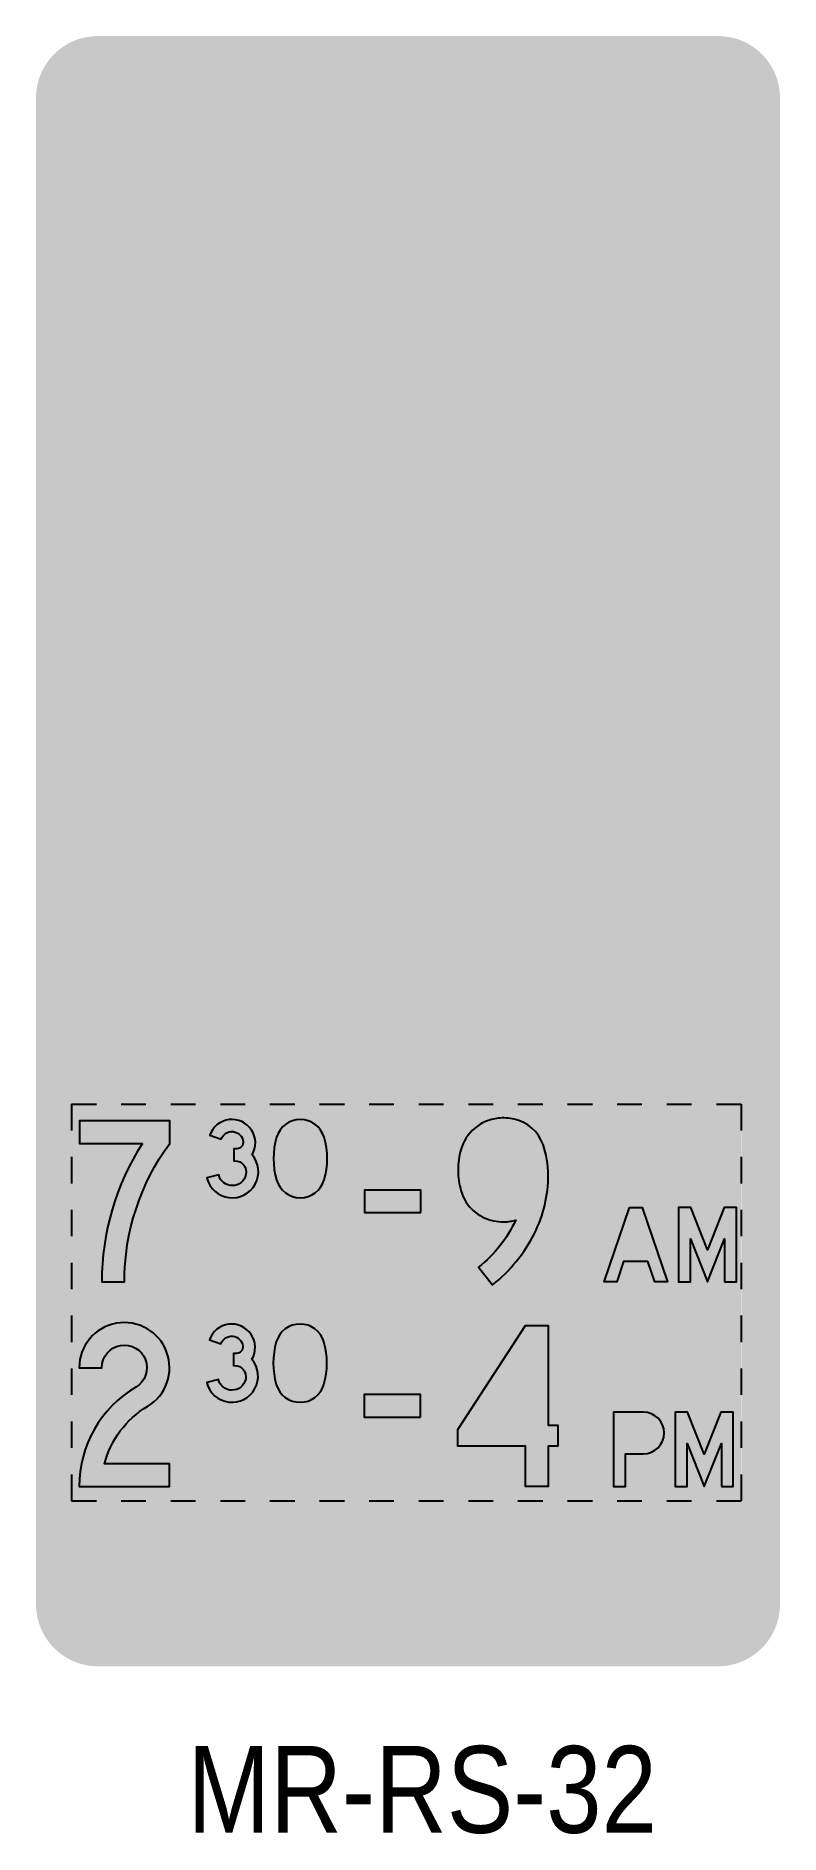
# Model space of a CAD drawing. Header units: millimetres. Extents: x -15 to 15, y -6.8 to 65.8.
import ezdxf

# ---------------------------------------------------------------- set-up
doc = ezdxf.new("R2010")
doc.units = ezdxf.units.MM
doc.styles.add('T35', font='ARIALN.TTF', dxfattribs={"height": 3.5})

msp = doc.modelspace()

# ---------------------------------------------------------------- texts
at = {"insert": (-8.89352785187657, -3.21508791505039), "char_height": 3.5, "width": 18.53299348023575, "attachment_point": 1, "style": 'T35'}
msp.add_mtext('MR-RS-32', dxfattribs=at)

# ---------------------------------------------------------------- hatches: boundary and pattern name
at = {"true_color": 0xf5f5f5}
h = msp.add_hatch(color=7, dxfattribs=at)
h.dxf.hatch_style = 1
edge = h.paths.add_edge_path(flags=16)
edge.add_line((-12.5, 0.3999999999999886), (12.5, 0.3999999999999886))
edge.add_arc((12.5, 2.499999999999989), 2.1, 270, 360)
edge.add_line((14.6, 2.499999999999989), (14.6, 63.24999999999999))
edge.add_arc((12.5, 63.25), 2.1, 0, 90)
edge.add_line((12.5, 65.35), (-12.5, 65.35))
edge.add_arc((-12.5, 63.25), 2.099999999999999, 90, 180)
edge.add_line((-14.6, 63.25), (-14.6, 2.5))
edge.add_arc((-12.5, 2.499999999999989), 2.1, 180, 270)
edge = h.paths.add_edge_path()
edge.add_line((-12.5, 0), (12.5, 0))
edge.add_arc((12.5, 2.5), 2.5, 270, 360)
edge.add_line((15, 2.5), (15, 63.25))
edge.add_arc((12.5, 63.25), 2.5, 0, 90)
edge.add_line((12.5, 65.74999999999999), (-12.5, 65.74999999999999))
edge.add_arc((-12.5, 63.25), 2.499999999999999, 90, 180)
edge.add_line((-15, 63.25), (-15, 2.5))
edge.add_arc((-12.5, 2.5), 2.5, 180, 270)
at = {"true_color": 0x0a0a0a}
h = msp.add_hatch(color=28, dxfattribs=at)
h.dxf.hatch_style = 1
edge = h.paths.add_edge_path()
edge.add_line((-12.5, 0.3999999999999886), (12.5, 0.4))
edge.add_arc((12.5, 2.499999999999989), 2.1, 270, 360)
edge.add_line((14.6, 2.499999999999989), (14.6, 63.24999999999999))
edge.add_arc((12.5, 63.25), 2.1, 0, 90)
edge.add_line((12.5, 65.35), (-12.5, 65.35))
edge.add_arc((-12.5, 63.25), 2.099999999999999, 90, 180)
edge.add_line((-14.6, 63.25), (-14.6, 2.5))
edge.add_arc((-12.5, 2.499999999999989), 2.1, 180, 270)
edge = h.paths.add_edge_path(flags=16)
edge.add_line((-12.5, 64.75), (12.5, 64.75))
edge.add_arc((12.5, 63.25), 1.5, 0, 90, ccw=False)
edge.add_line((14, 63.25), (14, 2.5))
edge.add_arc((12.5, 2.499999999999989), 1.5, -90, 0, ccw=False)
edge.add_line((12.5, 0.9999999999999887), (-12.5, 0.9999999999999887))
edge.add_arc((-12.5, 2.499999999999989), 1.5, 180, 270, ccw=False)
edge.add_line((-14, 2.499999999999989), (-14, 63.24999999999999))
edge.add_arc((-12.5, 63.25), 1.5, 90, 180, ccw=False)
at = {"true_color": 0xf5f5f5}
h = msp.add_hatch(color=7, dxfattribs=at)
h.dxf.hatch_style = 1
edge = h.paths.add_edge_path(flags=16)
edge.add_arc((-4.059999999999968, 55.73999999999999), 1.279999999999997, 20.09869717624974, 159.9013028237503)
edge.add_arc((-1.901071428571323, 54.94999999999993), 3.578928571428659, 159.9013028237497, 200.0986971762492)
edge.add_arc((-4.060000000000006, 54.16000000000001), 1.28000000000001, 200.0986971762532, 339.9013028237532)
edge.add_arc((-6.218928571428453, 54.95000000000004), 3.578928571428475, 339.9013028237502, 380.0986971762496)
edge = h.paths.add_edge_path(flags=16)
edge.add_line((11.72956952023542, 55.935), (12.33913904047083, 56.12999999999999))
edge.add_arc((11.12000000000004, 55.73999999999998), 1.280000000000017, 17.73936415171485, 157.1013240229992)
edge.add_arc((12.99031250000005, 54.95000000000003), 3.310312500000002, 157.1013240230005, 202.8986759770007)
edge.add_arc((11.12000000000005, 54.15999999999999), 1.279999999999994, 202.8986759769999, 360.0000000000003)
edge.add_line((12.40000000000005, 54.16), (12.40000000000005, 54.95))
edge.add_line((12.40000000000005, 54.95), (11.08000000000002, 54.95))
edge.add_line((11.08000000000002, 54.95), (11.08000000000002, 54.31))
edge.add_line((11.08000000000002, 54.31), (11.76000000000004, 54.31))
edge.add_line((11.76000000000004, 54.31), (11.76000000000004, 54.16))
edge.add_arc((11.12000000000005, 54.16), 0.6399999999999864, -157.10132402299962, 6.252776074688882e-13, ccw=False)
edge.add_arc((12.99031250000005, 54.95000000000003), 2.670312500000001, 157.1013240230006, 202.8986759770008, ccw=False)
edge.add_arc((11.12000000000004, 55.74), 0.6399999999999937, 17.739364151714312, 157.101324023, ccw=False)
h.paths.add_polyline_path([(8.160000000000037, 54.37996123972776), (6.691406422701585, 56.95), (6.080000000000019, 56.95), (6.080000000000019, 52.95), (6.720000000000027, 52.95), (6.720000000000027, 55.60999999999999), (8.240000000000055, 52.95), (8.800000000000045, 52.95), (8.800000000000045, 56.95), (8.160000000000037, 56.95)], flags=16)
h.paths.add_polyline_path([(4.480000000000018, 56.95), (5.120000000000028, 56.95), (5.120000000000028, 52.95), (4.480000000000018, 52.95)], flags=16)
edge = h.paths.add_edge_path(flags=16)
edge.add_arc((2.482276043957508, 55.74669920487892), 0.633300795121059, 74.46761882983952, 90.00000000000108, ccw=False)
edge.add_arc((2.50739238432367, 55.83706744678171), 0.5395071402291122, 18.434168436617597, 74.46761882983651, ccw=False)
edge.add_line((3.019216121112732, 56.00766761330413), (3.626376188365725, 56.21004511386507))
edge.add_arc((2.507392384323628, 55.83706744678171), 1.179507140229117, 18.43416843661766, 74.46761882983643)
edge.add_arc((2.482276043957457, 55.74669920487914), 1.273300795120854, 74.4676188298349, 89.99999999999723)
edge.add_arc((2.482276043957718, 54.69356222013867), 2.32643777986133, 90.0000000000049, 95.20208452343317)
edge.add_arc((2.428686100023981, 55.28217930961422), 1.735386208411346, 95.20208452342634, 100.0660043927346)
edge.add_arc((2.311656252038849, 55.94144656002306), 1.06581224477398, 100.0660043927363, 179.9999999999985)
edge.add_arc((2.231924475328376, 55.9414465600231), 0.9860804680635038, 180.0000000000004, 240.5253916173212)
edge.add_arc((3.135447479205392, 57.54007067011677), 2.822368262475841, 240.5253916173203, 252.4229875600037)
edge.add_arc((0.9769146372433131, 50.72602877739029), 4.325388794507863, 63.494792540480375, 72.42298756000349, ccw=False)
edge.add_arc((2.717103017859077, 54.21551243768676), 0.4260616967246862, 17.092358613640386, 63.494792540480375, ccw=False)
edge.add_arc((2.352771623500556, 54.10348265211473), 0.80722837649948, -5.115907697472721e-13, 17.092358613637316, ccw=False)
edge.add_arc((2.478206303880337, 54.10348265211469), 0.6817936961197, -21.835978028376985, 2.3874235921539366e-12, ccw=False)
edge.add_arc((2.682059248100716, 54.02179876972449), 0.4621843167442889, 300.4201037662316, 338.1640219716116, ccw=False)
edge.add_arc((2.536354872893847, 54.2699463344445), 0.7499463344445018, 269.99999999999966, 300.4201037662424, ccw=False)
edge.add_arc((2.536354872893852, 54.43638778527581), 0.916387785275802, 200.6540005308837, 269.99999999999943, ccw=False)
edge.add_line((1.678865608860406, 54.11315608034872), (1.080000000000016, 53.88741290210341))
edge.add_arc((2.536354872893851, 54.43638778527581), 1.556387785275817, 200.6540005308838, 269.9999999999996)
edge.add_arc((2.536354872893851, 54.26994633444458), 1.389946334444588, 269.9999999999995, 300.4201037662423)
edge.add_arc((2.682059248100725, 54.02179876972441), 1.102184316744237, 300.4201037662417, 338.1640219716206)
edge.add_arc((2.47820630388034, 54.10348265211481), 1.321793696119729, 338.164021971617, 359.9999999999963)
edge.add_arc((2.352771623500505, 54.10348265211445), 1.447228376499564, 1.068954853418272e-11, 17.09235861364823)
edge.add_arc((2.717103017859077, 54.2155124376868), 1.066061696724631, 17.09235861363814, 63.49479254048027)
edge.add_arc((0.9769146372433417, 50.72602877739062), 4.965388794507535, 63.49479254047917, 72.42298756000244)
edge.add_arc((3.135447479205456, 57.5400706701168), 2.182368262475896, 240.5253916173197, 252.42298756000298, ccw=False)
edge.add_arc((2.231924475328411, 55.94144656002311), 0.3460804680635289, 180.0000000000035, 240.5253916173222, ccw=False)
edge.add_arc((2.311656252038872, 55.94144656002305), 0.42581224477399, 100.06600439273387, 179.9999999999952, ccw=False)
edge.add_arc((2.428686100024062, 55.28217930961507), 1.09538620841052, 95.20208452343519, 100.06600439274342, ccw=False)
edge.add_arc((2.482276043957387, 54.69356222013852), 1.686437779861457, 89.9999999999963, 95.20208452342462, ccw=False)
edge = h.paths.add_edge_path(flags=16)
edge.add_arc((-0.6377239560424768, 55.74669920487926), 0.6333007951207392, 74.46761882983549, 89.99999999999699, ccw=False)
edge.add_arc((-0.6126076156763538, 55.83706744678167), 0.5395071402291658, 18.434168436620496, 74.4676188298385, ccw=False)
edge.add_line((-0.1007838788872505, 56.00766761330413), (0.5063761883657434, 56.21004511386508))
edge.add_arc((-0.6126076156763511, 55.83706744678173), 1.17950714022911, 18.43416843661705, 74.46761882983647)
edge.add_arc((-0.637723956042479, 55.74669920487909), 1.273300795120903, 74.46761882983768, 89.99999999999937)
edge.add_arc((-0.6377239560425898, 54.69356222013847), 2.326437779861529, 89.99999999999693, 95.20208452342524)
edge.add_arc((-0.6913138999758484, 55.28217930961451), 1.735386208411107, 95.20208452343284, 100.0660043927411)
edge.add_arc((-0.8083437479611393, 55.94144656002308), 1.065812244773972, 100.0660043927361, 179.9999999999988)
edge.add_arc((-0.8880755246715906, 55.94144656002312), 0.9860804680635187, 180.0000000000008, 240.525391617321)
edge.add_arc((0.01544747920541401, 57.54007067011668), 2.822368262475761, 240.5253916173193, 252.4229875600026)
edge.add_arc((-2.143085362756729, 50.72602877739031), 4.325388794507861, 63.49479254047992, 72.42298756000298, ccw=False)
edge.add_arc((-0.4028969821409154, 54.21551243768677), 0.4260616967246741, 17.092358613639988, 63.49479254048151, ccw=False)
edge.add_arc((-0.7672283764994069, 54.10348265211473), 0.807228376499439, 5.115907697472721e-13, 17.092358613638226, ccw=False)
edge.add_arc((-0.6417936961196685, 54.10348265211476), 0.6817936961197004, 338.16402197161784, 359.9999999999976, ccw=False)
edge.add_arc((-0.4379407518993081, 54.02179876972439), 0.4621843167442434, 300.4201037662471, 338.16402197162455, ccw=False)
edge.add_arc((-0.5836451271061239, 54.26994633444458), 0.7499463344445799, 270.0000000000007, 300.42010376624177, ccw=False)
edge.add_arc((-0.5836451271061349, 54.43638778527585), 0.9163877852758588, 200.6540005308858, 270.00000000000125, ccw=False)
edge.add_line((-1.441134391139622, 54.11315608034872), (-2.039999999999965, 53.88741290210341))
edge.add_arc((-0.5836451271061399, 54.43638778527581), 1.556387785275809, 200.6540005308842, 270)
edge.add_arc((-0.5836451271061442, 54.2699463344445), 1.38994633444451, 270.0000000000002, 300.4201037662427)
edge.add_arc((-0.4379407518993025, 54.02179876972441), 1.102184316744237, 300.4201037662417, 338.1640219716206)
edge.add_arc((-0.6417936961197181, 54.10348265211475), 1.321793696119736, 338.1640219716198, 359.9999999999991)
edge.add_arc((-0.7672283764994818, 54.10348265211469), 1.4472283764995, 1.687823452765766e-12, 17.09235861363931)
edge.add_arc((-0.4028969821409052, 54.21551243768682), 1.066061696724624, 17.09235861363705, 63.4947925404802)
edge.add_arc((-2.143085362756639, 50.72602877739076), 4.965388794507419, 63.49479254047855, 72.42298756000179)
edge.add_arc((0.01544747920548539, 57.54007067011692), 2.182368262475994, 240.5253916173208, 252.42298756000412, ccw=False)
edge.add_arc((-0.8880755246715628, 55.9414465600231), 0.3460804680635144, 180, 240.52539161731931, ccw=False)
edge.add_arc((-0.808343747961136, 55.9414465600231), 0.4258122447739414, 100.06600439273501, 180, ccw=False)
edge.add_arc((-0.6913138999758551, 55.2821793096148), 1.095386208410802, 95.20208452343712, 100.06600439274558, ccw=False)
edge.add_arc((-0.6377239560424944, 54.69356222013811), 1.68643777986189, 89.9999999999983, 95.20208452342649, ccw=False)
edge = h.paths.add_edge_path(flags=16)
edge.add_line((-8.8, 52.95), (-8.160000002358993, 52.95))
edge.add_line((-8.160000002358993, 52.95), (-8.160000002358993, 54.70999999999999))
edge.add_line((-8.160000002358993, 54.70999999999999), (-7.40876445157528, 54.70999999999999))
edge.add_line((-7.40876445157528, 54.70999999999999), (-6.761862507654723, 52.95))
edge.add_line((-6.761862507654723, 52.95), (-6.079999999999973, 52.95))
edge.add_line((-6.079999999999973, 52.95), (-6.771861428044077, 54.83231945320485))
edge.add_arc((-7.280814794504581, 55.82999999936607), 1.120000000633936, 297.0277925616207, 449.9999997690999)
edge.add_line((-7.280814789991019, 56.95), (-8.8, 56.95))
edge.add_line((-8.8, 56.95), (-8.8, 52.95))
edge = h.paths.add_edge_path(flags=16)
edge.add_line((-10.28131312505088, 55.93283670101064), (-9.679999999999996, 56.15197712549127))
edge.add_arc((-10.92020832041742, 55.70000000000001), 1.319999999999981, 20.02358424939337, 155.9452949368379)
edge.add_arc((-9.239999999999979, 54.94999999999998), 3.15999999999999, 155.945294936837, 204.8480210204013)
edge.add_arc((-10.94596014021428, 54.16), 1.280000000000002, 204.8480210204014, 351.5060089365837)
edge.add_line((-9.679999999999973, 53.97093672120534), (-10.31298007010712, 54.06546836060267))
edge.add_arc((-10.94596014021427, 54.16), 0.6399999999999989, 204.8480210204011, 351.50600893658407, ccw=False)
edge.add_arc((-9.23999999999999, 54.95000000000002), 2.519999999999992, 155.9452949368381, 204.8480210204023, ccw=False)
edge.add_arc((-10.92020832041744, 55.69999999999999), 0.6799999999999967, 20.023584249393593, 155.9452949368372, ccw=False)
edge = h.paths.add_edge_path(flags=16)
edge.add_line((-0.4600000000000364, 58.75), (0.7012692020341511, 58.75))
edge.add_arc((0.7012692020341611, 60.19), 1.439999999999998, 269.9999999999996, 336.0589127336899)
edge.add_arc((-0.5600000000000369, 60.74999999999999), 2.819999999999987, 336.0589127336902, 383.9410872663099)
edge.add_arc((0.7012692020341602, 61.30999999999997), 1.440000000000005, 23.94108726631029, 90.00000000000021)
edge.add_line((0.7012692020341547, 62.74999999999998), (-0.4600000000000364, 62.74999999999998))
edge.add_line((-0.4600000000000364, 62.74999999999998), (-0.4600000000000364, 58.75))
edge = h.paths.add_edge_path(flags=16)
edge.add_line((3.139999999999964, 58.75), (3.779999997640971, 58.75))
edge.add_line((3.779999997640971, 58.75), (3.779999997640971, 60.50999999999999))
edge.add_line((3.779999997640971, 60.50999999999999), (4.531235548424684, 60.50999999999999))
edge.add_line((4.531235548424684, 60.50999999999999), (5.178137492345241, 58.75))
edge.add_line((5.178137492345241, 58.75), (5.859999999999991, 58.75))
edge.add_line((5.859999999999991, 58.75), (5.168138571955888, 60.63231945320486))
edge.add_arc((4.659185205495384, 61.62999999936607), 1.120000000633936, 297.0277925616207, 449.9999997690999)
edge.add_line((4.659185210008945, 62.75), (3.139999999999964, 62.75))
edge.add_line((3.139999999999964, 62.75), (3.139999999999964, 58.75))
h.paths.add_polyline_path([(11.77999999999993, 60.17996123972776), (10.31140642270152, 62.75), (9.699999999999955, 62.75), (9.699999999999955, 58.75), (10.33999999999996, 58.75), (10.33999999999996, 61.41), (11.85999999999995, 58.75), (12.41999999999994, 58.75), (12.41999999999994, 62.75), (11.77999999999993, 62.75)], flags=16)
h.paths.add_polyline_path([(9.019999999999937, 62.10999999999999), (7.179999999999928, 62.10999999999999), (7.179999999999928, 61.15000000000001), (8.343111516531645, 61.15000000000001), (8.343111516531645, 60.50999999999999), (7.179999999999928, 60.50999999999999), (7.179999999999928, 59.38999999999999), (9.019999999999937, 59.38999999999999), (9.019999999999937, 58.75), (6.539999999999964, 58.75), (6.539999999999964, 62.75), (9.019999999999937, 62.75)], flags=16)
h.paths.add_polyline_path([(-2.900000000000046, 59.38999999999999), (-1.060000000000036, 59.38999999999999), (-1.060000000000036, 58.75), (-3.540000000000055, 58.75), (-3.540000000000055, 62.75), (-2.900000000000046, 62.75)], flags=16)
h.paths.add_polyline_path([(-5.140000000000055, 62.75), (-4.500000000000045, 62.75), (-4.500000000000045, 58.75), (-5.140000000000055, 58.75)], flags=16)
h.paths.add_polyline_path([(-6.740000000000055, 60.50999999999999), (-6.740000000000055, 58.75), (-6.100000000000046, 58.75), (-6.100000000000046, 62.75), (-6.740000000000055, 62.75), (-6.740000000000055, 61.15000000000001), (-8.18000000000002, 61.15000000000001), (-8.18000000000002, 62.75), (-8.820000000000027, 62.75), (-8.820000000000027, 58.75), (-8.18000000000002, 58.75), (-8.18000000000002, 60.50999999999999)], flags=16)
edge = h.paths.add_edge_path(flags=16)
edge.add_line((-10.30131312505091, 61.73283670101064), (-9.700000000000069, 61.95197712549127))
edge.add_arc((-10.94020832041748, 61.5), 1.319999999999973, 20.02358424939382, 155.9452949368374)
edge.add_arc((-9.260000000000053, 60.74999999999995), 3.159999999999979, 155.9452949368364, 204.8480210204009)
edge.add_arc((-10.96596014021435, 59.96000000000001), 1.280000000000006, 204.8480210204021, 351.5060089365834)
edge.add_line((-9.700000000000045, 59.77093672120535), (-10.33298007010719, 59.86546836060267))
edge.add_arc((-10.96596014021434, 59.95999999999999), 0.6400000000000006, 204.8480210204018, 351.50600893658407, ccw=False)
edge.add_arc((-9.260000000000034, 60.74999999999997), 2.52, 155.9452949368367, 204.8480210204011, ccw=False)
edge.add_arc((-10.94020832041747, 61.49999999999999), 0.679999999999995, 20.023584249393025, 155.9452949368372, ccw=False)
edge = h.paths.add_edge_path(flags=16)
edge.add_arc((1.77635683940025e-15, 37.34999999999992), 13.85000000000001, 0, 360)
h.paths.add_polyline_path([(6.926875000000064, 5.499999999999989), (7.436875000000055, 5.499999999999989), (8.456875000000037, 2.499999999999989), (7.949889556422022, 2.499999999999989), (7.669483653456701, 3.324723244015786), (6.694266346543464, 3.324723244015786), (6.413860443578097, 2.499999999999989), (5.906875000000037, 2.499999999999989)], flags=16)
edge = h.paths.add_edge_path(flags=16)
edge.add_arc((4.351889401525697, 3.579999999999975), 1.079999999999986, 270.0000000000003, 336.0589127336901)
edge.add_arc((3.40593750000009, 4.000000000000066), 2.11499999999998, 336.0589127336874, 383.9410872663079)
edge.add_arc((4.351889401525734, 4.419999999999956), 1.080000000000033, 23.94108726631109, 90.00000000000156)
edge.add_line((4.351889401525705, 5.499999999999989), (3.480937500000073, 5.499999999999989))
edge.add_line((3.480937500000073, 5.499999999999989), (3.480937500000073, 2.499999999999989))
edge.add_line((3.480937500000073, 2.499999999999989), (4.351889401525702, 2.499999999999988))
edge = h.paths.add_edge_path(flags=16)
edge.add_arc((-4.570937499999945, 4.592499999999974), 0.9600000000000186, 20.09869717625013, 159.9013028237499)
edge.add_arc((-2.951741071428462, 3.999999999999999), 2.68419642857149, 159.901302823751, 200.0986971762504)
edge.add_arc((-4.570937499999945, 3.407499999999993), 0.960000000000008, 200.0986971762524, 339.9013028237472)
edge.add_arc((-6.190133928571417, 3.999999999999997), 2.684196428571481, 339.9013028237494, 380.0986971762491)
edge = h.paths.add_edge_path(flags=16)
edge.add_arc((-1.84718749999995, 4.592499999999983), 0.9600000000000156, 20.09869717624964, 159.9013028237503)
edge.add_arc((-0.2279910714284457, 4.00000000000006), 2.684196428571489, 159.9013028237524, 200.0986971762519)
edge.add_arc((-1.847187499999927, 3.40749999999998), 0.959999999999983, 200.0986971762522, 339.9013028237474)
edge.add_arc((-3.466383928571448, 3.999999999999997), 2.684196428571504, 339.9013028237495, 380.0986971762489)
edge = h.paths.add_edge_path(flags=16)
edge.add_arc((12.50420703296819, 4.597524403659399), 0.4749755963405917, 74.46761882983702, 89.99999999999909, ccw=False)
edge.add_arc((12.52304428824278, 4.665300585086245), 0.4046303551718758, 18.434168436619927, 74.46761882983827, ccw=False)
edge.add_line((12.90691209083461, 4.793250709978088), (13.36228214127437, 4.945033835398807))
edge.add_arc((12.52304428824275, 4.665300585086235), 0.884630355171896, 18.43416843661986, 74.46761882983762)
edge.add_arc((12.50420703296821, 4.597524403659398), 0.9549755963405887, 74.46761882984006, 90.00000000000203)
edge.add_arc((12.50420703296807, 3.807671665104175), 1.744828334895812, 89.9999999999965, 95.20208452342474)
edge.add_arc((12.46401457501813, 4.249134482210746), 1.301539656308452, 95.2020845234302, 100.0660043927385)
edge.add_arc((12.37624218902919, 4.743584920017313), 0.7993591835804715, 100.0660043927356, 179.999999999999)
edge.add_arc((12.31644335649636, 4.743584920017326), 0.7395603510476434, 179.9999999999999, 240.5253916173203)
edge.add_arc((12.99408560940405, 5.942553002587313), 2.11677619685663, 240.525391617318, 252.4229875600014)
edge.add_arc((11.37518597793251, 0.8320215830424891), 3.244041595881106, 63.49479254048208, 72.42298756000531, ccw=False)
edge.add_arc((12.68032726339434, 3.449134328265081), 0.319546272543507, 17.09235861363669, 63.49479254047958, ccw=False)
edge.add_arc((12.40707871762547, 3.365111989086095), 0.6054212823745734, -5.172751116333529e-12, 17.092358613632314, ccw=False)
edge.add_arc((12.50115472791027, 3.365111989085909), 0.5113452720897715, -21.83597802836482, 1.460875864722766e-11, ccw=False)
edge.add_arc((12.65404443607559, 3.303849077293336), 0.3466382375582155, 300.42010376623733, 338.1640219716159, ccw=False)
edge.add_arc((12.54476615467046, 3.489959750833446), 0.5624597508334481, 269.99999999999636, 300.4201037662385, ccw=False)
edge.add_arc((12.54476615467042, 3.614790838956855), 0.6872908389568573, 200.6540005308853, 270.0000000000006, ccw=False)
edge.add_line((11.90164920664533, 3.372367060261524), (11.45250000000006, 3.20305967657755))
edge.add_arc((12.54476615467042, 3.614790838956845), 1.167290838956854, 200.6540005308841, 270.0000000000001)
edge.add_arc((12.54476615467042, 3.489959750833474), 1.042459750833483, 270.0000000000001, 300.4201037662422)
edge.add_arc((12.65404443607557, 3.303849077293235), 0.8266382375581313, 300.4201037662462, 338.164021971625)
edge.add_arc((12.50115472791031, 3.365111989086072), 0.9913452720897348, 338.164021971618, 359.9999999999975)
edge.add_arc((12.40707871762544, 3.365111989086093), 1.085421282374602, 359.9999999999966, 377.0923586136342)
edge.add_arc((12.68032726339433, 3.449134328265039), 0.799546272543534, 17.09235861363963, 63.49479254048209)
edge.add_arc((11.3751859779326, 0.8320215830431636), 3.724041595880446, 63.49479254047882, 72.42298756000204)
edge.add_arc((12.99408560940417, 5.942553002587683), 1.63677619685701, 240.5253916173201, 252.4229875600034, ccw=False)
edge.add_arc((12.31644335649636, 4.743584920017309), 0.2595603510476301, 179.9999999999961, 240.5253916173175, ccw=False)
edge.add_arc((12.3762421890292, 4.743584920017312), 0.319359183580465, 100.06600439273592, 179.9999999999975, ccw=False)
edge.add_arc((12.46401457501815, 4.249134482211002), 0.8215396563081935, 95.20208452343599, 100.06600439274422, ccw=False)
edge.add_arc((12.50420703296819, 3.807671665103701), 1.26482833489629, 89.99999999999937, 95.20208452342769, ccw=False)
h.paths.add_polyline_path([(9.925000000000091, 4.341662188677424), (9.201038867923444, 5.499999999999989), (8.635000000000037, 5.499999999999989), (9.685000000000038, 3.819999999999993), (9.685000000000038, 2.499999999999989), (10.16500000000006, 2.499999999999989), (10.16500000000006, 3.819999999999993), (11.21500000000005, 5.499999999999989), (10.64896113207669, 5.499999999999989)], flags=16)
h.paths.add_polyline_path([(0.3509375000000546, 2.979999999999984), (1.730937500000073, 2.979999999999984), (1.730937500000073, 2.499999999999989), (-0.1290624999999636, 2.499999999999989), (-0.1290624999999636, 5.499999999999989), (0.3509375000000546, 5.499999999999989)], flags=16)
h.paths.add_polyline_path([(-6.769062499999928, 3.819999999999993), (-6.769062499999928, 2.499999999999989), (-6.289062499999909, 2.499999999999989), (-6.289062499999909, 5.499999999999989), (-6.769062499999928, 5.499999999999989), (-6.769062499999928, 4.299999999999989), (-7.849062499999945, 4.299999999999989), (-7.849062499999945, 5.499999999999989), (-8.329062499999964, 5.499999999999989), (-8.329062499999964, 2.499999999999989), (-7.849062499999945, 2.499999999999989), (-7.849062499999945, 3.819999999999993)], flags=16)
edge = h.paths.add_edge_path(flags=16)
edge.add_line((-9.433172343788101, 4.737127525757979), (-8.982187499999942, 4.901482844118436))
edge.add_arc((-9.91234374031303, 4.562499999999981), 0.9900000000000087, 20.02358424939343, 155.9452949368371)
edge.add_arc((-8.652187499999918, 4.000000000000004), 2.370000000000029, 155.945294936838, 204.8480210204016)
edge.add_arc((-9.931657605160678, 3.407499999999979), 0.9599999999999875, 204.8480210204011, 351.5060089365843)
edge.add_line((-8.982187499999965, 3.265702540903999), (-9.456922552580297, 3.336601270451991))
edge.add_arc((-9.931657605160677, 3.407499999999998), 0.4800000000000184, 204.8480210204014, 351.5060089365827, ccw=False)
edge.add_arc((-8.65218749999991, 3.999999999999933), 1.890000000000027, 155.9452949368357, 204.8480210203992, ccw=False)
edge.add_arc((-9.912343740313009, 4.562499999999993), 0.5099999999999861, 20.023584249393423, 155.9452949368367, ccw=False)
edge = h.paths.add_edge_path(flags=16)
edge.add_arc((-12.45579296703182, 4.597524403659236), 0.4749755963407551, 74.46761882983958, 90.0000000000017, ccw=False)
edge.add_arc((-12.43695571175723, 4.665300585086291), 0.4046303551718379, 18.434168436614982, 74.46761882983361, ccw=False)
edge.add_line((-12.05308790916543, 4.793250709978088), (-11.59771785872558, 4.945033835398807))
edge.add_arc((-12.43695571175722, 4.665300585086193), 0.8846303551719311, 18.43416843662195, 74.4676188298397)
edge.add_arc((-12.45579296703178, 4.597524403659392), 0.9549755963405947, 74.46761882984016, 90.00000000000213)
edge.add_arc((-12.45579296703191, 3.807671665104449), 1.744828334895538, 89.9999999999969, 95.20208452342516)
edge.add_arc((-12.49598542498186, 4.249134482210223), 1.30153965630897, 95.20208452342717, 100.0660043927355)
edge.add_arc((-12.58375781097083, 4.743584920017336), 0.7993591835804482, 100.0660043927357, 180.0000000000007)
edge.add_arc((-12.64355664350364, 4.743584920017322), 0.7395603510476381, 179.9999999999997, 240.5253916173205)
edge.add_arc((-11.96591439059592, 5.942553002587432), 2.116776196856744, 240.5253916173191, 252.4229875600025)
edge.add_arc((-13.58481402206748, 0.8320215830427848), 3.244041595880832, 63.49479254048009, 72.42298756000332, ccw=False)
edge.add_arc((-12.27967273660565, 3.44913432826506), 0.3195462725435173, 17.092358613640386, 63.49479254048441, ccw=False)
edge.add_arc((-12.55292128237451, 3.365111989086015), 0.605421282374582, 2.5011104298755527e-12, 17.0923586136401, ccw=False)
edge.add_arc((-12.45884527208974, 3.365111989086091), 0.5113452720898177, 338.1640219716154, 359.99999999999443, ccw=False)
edge.add_arc((-12.30595556392446, 3.303849077293343), 0.3466382375582297, 300.42010376623875, 338.1640219716156, ccw=False)
edge.add_arc((-12.41523384532955, 3.489959750833361), 0.5624597508333629, 269.9999999999985, 300.42010376624086, ccw=False)
edge.add_arc((-12.41523384532957, 3.614790838956858), 0.6872908389568608, 200.6540005308854, 270.0000000000003, ccw=False)
edge.add_line((-13.05835079335466, 3.372367060261524), (-13.50749999999994, 3.20305967657755))
edge.add_arc((-12.41523384532957, 3.614790838956845), 1.167290838956854, 200.6540005308841, 270.0000000000001)
edge.add_arc((-12.41523384532959, 3.489959750833383), 1.042459750833392, 270.0000000000013, 300.4201037662435)
edge.add_arc((-12.30595556392444, 3.303849077293338), 0.8266382375582061, 300.4201037662408, 338.1640219716193)
edge.add_arc((-12.45884527208969, 3.365111989086019), 0.9913452720897399, 338.1640219716214, 360.0000000000006)
edge.add_arc((-12.55292128237456, 3.36511198908601), 1.085421282374615, 9.8456368078004e-13, 17.09235861363853)
edge.add_arc((-12.27967273660565, 3.449134328265129), 0.7995462725434651, 17.09235861363439, 63.49479254047748)
edge.add_arc((-13.58481402206738, 0.8320215830427244), 3.724041595880854, 63.49479254048133, 72.42298756000454)
edge.add_arc((-11.96591439059583, 5.942553002587574), 1.636776196856911, 240.52539161731852, 252.4229875600019, ccw=False)
edge.add_arc((-12.64355664350364, 4.743584920017327), 0.2595603510476395, 180, 240.52539161732182, ccw=False)
edge.add_arc((-12.58375781097084, 4.743584920017335), 0.3193591835804419, 100.06600439273672, 180.0000000000014, ccw=False)
edge.add_arc((-12.49598542498186, 4.249134482210509), 0.8215396563086844, 95.20208452343212, 100.06600439274041, ccw=False)
edge.add_arc((-12.45579296703182, 3.807671665104083), 1.264828334895908, 90.00000000000063, 95.2020845234286, ccw=False)
edge = h.paths.add_edge_path()
edge.add_line((-12.5, 64.75), (12.5, 64.75))
edge.add_arc((12.5, 63.25), 1.5, 0, 90, ccw=False)
edge.add_line((14, 63.25), (14, 2.5))
edge.add_arc((12.5, 2.5), 1.5, -90, 0, ccw=False)
edge.add_line((12.5, 1), (-12.5, 1))
edge.add_arc((-12.5, 2.5), 1.5, 180, 270, ccw=False)
edge.add_line((-14, 2.5), (-14, 63.25))
edge.add_arc((-12.5, 63.25), 1.5, 90, 180, ccw=False)
h.paths.add_polyline_path([(-13.56656249999993, 22.67610057562688), (13.43543750000008, 22.67610057562688), (13.43543750000008, 6.674100575626877), (-13.56656249999993, 6.674100575626877)], flags=16)
at = {"true_color": 0x0a0a0a}
h = msp.add_hatch(color=28, dxfattribs=at)
h.dxf.hatch_style = 1
edge = h.paths.add_edge_path()
edge.add_line((-0.4600000000000364, 58.75), (0.7012692020341547, 58.75))
edge.add_arc((0.7012692020341547, 60.19000000000001), 1.440000000000009, 270, 336.0589127336897)
edge.add_arc((-0.5600000000000364, 60.74999999999999), 2.819999999999991, 336.0589127336901, 383.9410872663099)
edge.add_arc((0.7012692020341547, 61.30999999999998), 1.440000000000007, 23.94108726631, 90)
edge.add_line((0.7012692020341547, 62.74999999999998), (-0.4600000000000364, 62.74999999999998))
edge.add_line((-0.4600000000000364, 62.74999999999998), (-0.4600000000000364, 58.74999999999999))
edge = h.paths.add_edge_path(flags=16)
edge.add_line((0.180199999999968, 59.38999999999999), (0.7012692020341775, 59.38999999999999))
edge.add_arc((0.7012692020341547, 60.18999999999998), 0.7999999999999802, 270, 336.0589127336902)
edge.add_arc((-0.5600000000000364, 60.74999999999999), 2.179999999999993, 336.05891273369, 383.94108726631)
edge.add_arc((0.7012692020341547, 61.31), 0.7999999999999791, 23.94108726630951, 90)
edge.add_line((0.7012692020341547, 62.10999999999999), (0.17999999999995, 62.10999999999999))
edge.add_line((0.1799999999999272, 62.10999999999999), (0.1801999999999225, 59.39))
edge = h.paths.add_edge_path()
edge.add_line((3.139999999999964, 58.75), (3.779999997640971, 58.75))
edge.add_line((3.779999997640971, 58.75), (3.779999997640971, 60.51000000000001))
edge.add_line((3.779999997640971, 60.50999999999999), (4.531235548424706, 60.50999999999999))
edge.add_line((4.531235548424684, 60.50999999999999), (5.178137492345218, 58.74999999999999))
edge.add_line((5.178137492345241, 58.75), (5.859999999999991, 58.75))
edge.add_line((5.859999999999991, 58.75), (5.168138571955865, 60.63231945320486))
edge.add_arc((4.659185205495397, 61.62999999936607), 1.120000000633929, 297.0277925616202, 449.9999997690994)
edge.add_line((4.659185210008945, 62.75), (3.139999999999963, 62.75))
edge.add_line((3.139999999999964, 62.75), (3.139999999999964, 58.75))
edge = h.paths.add_edge_path(flags=16)
edge.add_line((3.780099997640582, 62.10999999999999), (4.659185210008945, 62.10999999999999))
edge.add_arc((4.659185209124326, 61.62999999999997), 0.4800000000000267, -90.00000010559648, 89.9999998944063, ccw=False)
edge.add_line((4.659185208239705, 61.14999999999995), (3.779999997640971, 61.15))
edge.add_line((3.779999997640971, 61.15000000000001), (3.780099997640605, 62.11000000000001))
h.paths.add_polyline_path([(11.77999999999993, 60.17996123972776), (10.31140642270152, 62.75), (9.699999999999955, 62.75), (9.699999999999955, 58.75), (10.33999999999996, 58.75), (10.33999999999996, 61.41), (11.85999999999995, 58.75), (12.41999999999994, 58.75), (12.41999999999994, 62.75), (11.77999999999993, 62.75)])
h.paths.add_polyline_path([(9.019999999999937, 62.10999999999999), (7.179999999999928, 62.10999999999999), (7.179999999999928, 61.15000000000001), (8.343111516531645, 61.15000000000001), (8.343111516531645, 60.50999999999999), (7.179999999999928, 60.50999999999999), (7.179999999999928, 59.38999999999999), (9.019999999999937, 59.38999999999999), (9.019999999999937, 58.75), (6.539999999999964, 58.75), (6.539999999999964, 62.75), (9.019999999999937, 62.75)])
h.paths.add_polyline_path([(-2.900000000000046, 59.38999999999999), (-1.060000000000036, 59.38999999999999), (-1.060000000000036, 58.75), (-3.540000000000055, 58.75), (-3.540000000000055, 62.75), (-2.900000000000046, 62.75)])
h.paths.add_polyline_path([(-5.140000000000055, 62.75), (-4.500000000000045, 62.75), (-4.500000000000045, 58.75), (-5.140000000000055, 58.75)])
h.paths.add_polyline_path([(-6.740000000000055, 60.50999999999999), (-6.740000000000055, 58.75), (-6.100000000000046, 58.75), (-6.100000000000046, 62.75), (-6.740000000000055, 62.75), (-6.740000000000055, 61.15000000000001), (-8.18000000000002, 61.15000000000001), (-8.18000000000002, 62.75), (-8.820000000000027, 62.75), (-8.820000000000027, 58.75), (-8.18000000000002, 58.75), (-8.18000000000002, 60.50999999999999)])
edge = h.paths.add_edge_path()
edge.add_line((-10.30131312505091, 61.73283670101064), (-9.700000000000045, 61.95197712549126))
edge.add_arc((-10.94020832041751, 61.49999999999999), 1.320000000000007, 20.02358424939355, 155.9452949368371)
edge.add_arc((-9.260000000000037, 60.74999999999998), 3.159999999999984, 155.9452949368369, 204.8480210204014)
edge.add_arc((-10.96596014021434, 59.95999999999999), 1.280000000000011, 204.8480210204013, 351.5060089365839)
edge.add_line((-9.700000000000045, 59.77093672120535), (-10.33298007010719, 59.86546836060267))
edge.add_arc((-10.96596014021434, 59.95999999999999), 0.6399999999999948, 204.8480210204016, 351.5060089365841, ccw=False)
edge.add_arc((-9.260000000000037, 60.74999999999997), 2.519999999999996, 155.9452949368366, 204.8480210204011, ccw=False)
edge.add_arc((-10.94020832041747, 61.49999999999999), 0.6799999999999959, 20.02358424939331, 155.9452949368371, ccw=False)
at = {"true_color": 0xf5f5f5}
h = msp.add_hatch(color=7, dxfattribs=at)
h.dxf.hatch_style = 1
edge = h.paths.add_edge_path()
edge.add_line((0.180199999999968, 59.38999999999999), (0.7012692020341775, 59.38999999999999))
edge.add_arc((0.7012692020341547, 60.18999999999998), 0.7999999999999802, 270, 336.0589127336902)
edge.add_arc((-0.5600000000000364, 60.74999999999999), 2.179999999999993, 336.05891273369, 383.94108726631)
edge.add_arc((0.7012692020341547, 61.31), 0.7999999999999791, 23.94108726630951, 90)
edge.add_line((0.7012692020341547, 62.10999999999999), (0.17999999999995, 62.10999999999999))
edge.add_line((0.1799999999999272, 62.10999999999999), (0.1801999999999225, 59.39))
h = msp.add_hatch(color=7, dxfattribs=at)
h.dxf.hatch_style = 1
edge = h.paths.add_edge_path()
edge.add_line((3.780099997640582, 62.10999999999999), (4.659185210008945, 62.10999999999999))
edge.add_arc((4.659185209124326, 61.62999999999997), 0.4800000000000267, -90.00000010559648, 89.9999998944063, ccw=False)
edge.add_line((4.659185208239705, 61.14999999999995), (3.779999997640971, 61.15))
edge.add_line((3.779999997640971, 61.15000000000001), (3.780099997640605, 62.11000000000001))
at = {"true_color": 0x0a0a0a}
h = msp.add_hatch(color=28, dxfattribs=at)
h.dxf.hatch_style = 1
edge = h.paths.add_edge_path()
edge.add_arc((-4.059999999999991, 55.73999999999999), 1.28000000000002, 20.09869717624957, 159.9013028237501)
edge.add_arc((-1.901071428571322, 54.94999999999996), 3.57892857142865, 159.9013028237501, 200.0986971762498)
edge.add_arc((-4.059999999999991, 54.16), 1.280000000000022, 200.0986971762528, 339.9013028237533)
edge.add_arc((-6.218928571428478, 54.95), 3.57892857142849, 339.9013028237509, 380.0986971762502)
edge = h.paths.add_edge_path(flags=16)
edge.add_arc((-4.060000000000037, 54.16), 0.6399999999999776, 200.0986971762535, 339.9013028237542)
edge.add_arc((-6.218928571428524, 54.95000000000002), 2.938928571428539, 339.9013028237504, 380.0986971762497)
edge.add_arc((-4.059999999999991, 55.74), 0.6400000000000096, 20.09869717624945, 159.9013028237499)
edge.add_arc((-1.901071428571413, 54.94999999999998), 2.938928571428593, 159.90130282375, 200.09869717625)
edge = h.paths.add_edge_path()
edge.add_line((11.72956952023542, 55.935), (12.33913904047081, 56.12999999999999))
edge.add_arc((11.12000000000007, 55.73999999999999), 1.279999999999985, 17.73936415171484, 157.1013240230001)
edge.add_arc((12.99031250000003, 54.95), 3.310312499999995, 157.1013240229999, 202.8986759770001)
edge.add_arc((11.12000000000007, 54.16), 1.280000000000017, 202.8986759769998, 360)
edge.add_line((12.40000000000005, 54.16), (12.40000000000005, 54.95))
edge.add_line((12.40000000000005, 54.95), (11.08000000000002, 54.95))
edge.add_line((11.08000000000002, 54.95), (11.08000000000002, 54.31))
edge.add_line((11.08000000000002, 54.31), (11.76000000000004, 54.31))
edge.add_line((11.76000000000004, 54.31), (11.76000000000004, 54.16))
edge.add_arc((11.12000000000003, 54.16), 0.6400000000000091, -157.1013240229994, 5.115907697472721e-13, ccw=False)
edge.add_arc((12.99031250000007, 54.95), 2.67031250000001, 157.1013240229999, 202.8986759770001, ccw=False)
edge.add_arc((11.12000000000003, 55.74), 0.6399999999999864, 17.739364151714312, 157.1013240229996, ccw=False)
h.paths.add_polyline_path([(8.160000000000037, 54.37996123972776), (6.691406422701585, 56.95), (6.080000000000019, 56.95), (6.080000000000019, 52.95), (6.720000000000027, 52.95), (6.720000000000027, 55.60999999999999), (8.240000000000055, 52.95), (8.800000000000045, 52.95), (8.800000000000045, 56.95), (8.160000000000037, 56.95)])
h.paths.add_polyline_path([(4.480000000000018, 56.95), (5.120000000000028, 56.95), (5.120000000000028, 52.95), (4.480000000000018, 52.95)])
edge = h.paths.add_edge_path()
edge.add_arc((2.482276043957518, 55.74669920487902), 0.6333007951209567, 74.46761882983998, 90.00000000000199, ccw=False)
edge.add_arc((2.507392384323657, 55.8370674467817), 0.5395071402291237, 18.434168436616915, 74.46761882983537, ccw=False)
edge.add_line((3.019216121112732, 56.00766761330413), (3.626376188365748, 56.21004511386507))
edge.add_arc((2.507392384323612, 55.83706744678168), 1.179507140229141, 18.43416843661858, 74.46761882983718)
edge.add_arc((2.482276043957472, 55.74669920487911), 1.27330079512088, 74.46761882983596, 89.99999999999795)
edge.add_arc((2.482276043957609, 54.69356222013868), 2.326437779861314, 90.00000000000225, 95.20208452343051)
edge.add_arc((2.428686100024061, 55.28217930961421), 1.735386208411365, 95.20208452342892, 100.0660043927372)
edge.add_arc((2.311656252038847, 55.94144656002309), 1.065812244773951, 100.0660043927366, 179.9999999999999)
edge.add_arc((2.231924475328378, 55.94144656002309), 0.9860804680635056, 179.9999999999999, 240.5253916173202)
edge.add_arc((3.135447479205368, 57.54007067011678), 2.822368262475837, 240.5253916173209, 252.4229875600043)
edge.add_arc((0.9769146372433171, 50.72602877739033), 4.325388794507823, 63.494792540480205, 72.42298756000338, ccw=False)
edge.add_arc((2.717103017859063, 54.2155124376868), 0.4260616967246571, 17.092358613635383, 63.49479254047628, ccw=False)
edge.add_arc((2.352771623500576, 54.10348265211465), 0.807228376499484, 5.286437954055145e-12, 17.092358613643, ccw=False)
edge.add_arc((2.478206303880325, 54.10348265211475), 0.681793696119712, 338.16402197161824, 359.9999999999976, ccw=False)
edge.add_arc((2.682059248100723, 54.02179876972443), 0.4621843167442619, 300.42010376623864, 338.1640219716177, ccw=False)
edge.add_arc((2.536354872893844, 54.26994633444455), 0.7499463344445418, 269.9999999999983, 300.4201037662407, ccw=False)
edge.add_arc((2.536354872893844, 54.43638778527581), 0.9163877852758049, 200.6540005308841, 270, ccw=False)
edge.add_line((1.678865608860406, 54.11315608034872), (1.080000000000018, 53.88741290210341))
edge.add_arc((2.536354872893844, 54.43638778527581), 1.556387785275808, 200.6540005308841, 270)
edge.add_arc((2.536354872893844, 54.26994633444455), 1.389946334444557, 270, 300.4201037662423)
edge.add_arc((2.682059248100723, 54.02179876972445), 1.102184316744277, 300.4201037662407, 338.1640219716193)
edge.add_arc((2.478206303880325, 54.10348265211475), 1.321793696119721, 338.1640219716197, 359.9999999999989)
edge.add_arc((2.352771623500576, 54.1034826521146), 1.447228376499493, 4.72590566774417e-12, 17.09235861364234)
edge.add_arc((2.717103017859063, 54.2155124376868), 1.066061696724641, 17.0923586136374, 63.49479254047966)
edge.add_arc((0.9769146372433171, 50.72602877739044), 4.965388794507707, 63.49479254047985, 72.42298756000304)
edge.add_arc((3.135447479205459, 57.5400706701168), 2.1823682624759, 240.5253916173197, 252.42298756000298, ccw=False)
edge.add_arc((2.231924475328424, 55.94144656002309), 0.3460804680635168, 179.9999999999991, 240.5253916173186, ccw=False)
edge.add_arc((2.311656252038847, 55.94144656002309), 0.4258122447739652, 100.0660043927374, 179.9999999999996, ccw=False)
edge.add_arc((2.428686100024061, 55.28217930961451), 1.09538620841108, 95.20208452342979, 100.06600439273808, ccw=False)
edge.add_arc((2.482276043957427, 54.69356222013857), 1.686437779861408, 89.99999999999773, 95.20208452342592, ccw=False)
edge = h.paths.add_edge_path()
edge.add_arc((-0.6377239560424641, 55.74669920487912), 0.6333007951208715, 74.46761882983589, 89.99999999999801, ccw=False)
edge.add_arc((-0.6126076156763702, 55.8370674467817), 0.5395071402291457, 18.434168436618393, 74.46761882983611, ccw=False)
edge.add_line((-0.1007838788872505, 56.00766761330413), (0.5063761883657663, 56.21004511386507))
edge.add_arc((-0.6126076156763702, 55.8370674467817), 1.17950714022914, 18.43416843661845, 74.46761882983718)
edge.add_arc((-0.6377239560424641, 55.74669920487912), 1.273300795120873, 74.467618829838, 90)
edge.add_arc((-0.6377239560425096, 54.69356222013869), 2.326437779861308, 89.99999999999888, 95.20208452342716)
edge.add_arc((-0.6913138999759213, 55.28217930961424), 1.735386208411367, 95.20208452342968, 100.066004392738)
edge.add_arc((-0.8083437479611348, 55.94144656002311), 1.065812244773948, 100.0660043927366, 180.0000000000001)
edge.add_arc((-0.8880755246716036, 55.9414465600231), 0.9860804680635056, 179.9999999999999, 240.5253916173201)
edge.add_arc((0.01544747920538612, 57.54007067011668), 2.822368262475742, 240.5253916173198, 252.4229875600032)
edge.add_arc((-2.143085362756756, 50.72602877739033), 4.325388794507853, 63.49479254047941, 72.42298756000253, ccw=False)
edge.add_arc((-0.4028969821409192, 54.2155124376868), 0.4260616967246469, 17.092358613636293, 63.49479254047901, ccw=False)
edge.add_arc((-0.7672283764994063, 54.10348265211474), 0.807228376499438, 2.2737367544323206e-13, 17.092358613637828, ccw=False)
edge.add_arc((-0.6417936961196574, 54.10348265211471), 0.6817936961196893, -21.835978028377326, 2.3874235921539366e-12, ccw=False)
edge.add_arc((-0.4379407518993048, 54.02179876972441), 0.4621843167442492, 300.42010376624324, 338.1640219716216, ccw=False)
edge.add_arc((-0.5836451271061378, 54.26994633444455), 0.74994633444456, 270.0000000000017, 300.4201037662439, ccw=False)
edge.add_arc((-0.5836451271061378, 54.43638778527582), 0.916387785275822, 200.6540005308849, 270.0000000000014, ccw=False)
edge.add_line((-1.441134391139622, 54.11315608034872), (-2.039999999999987, 53.88741290210341))
edge.add_arc((-0.5836451271061378, 54.43638778527581), 1.556387785275809, 200.6540005308842, 270)
edge.add_arc((-0.5836451271061378, 54.26994633444451), 1.389946334444517, 270, 300.4201037662424)
edge.add_arc((-0.4379407518993048, 54.02179876972441), 1.102184316744243, 300.4201037662417, 338.1640219716203)
edge.add_arc((-0.6417936961197029, 54.10348265211475), 1.321793696119721, 338.1640219716197, 359.9999999999989)
edge.add_arc((-0.7672283764994519, 54.10348265211476), 1.44722837649947, 359.9999999999986, 377.0923586136363)
edge.add_arc((-0.4028969821409192, 54.21551243768678), 1.066061696724648, 17.09235861363857, 63.4947925404815)
edge.add_arc((-2.14308536275662, 50.7260287773906), 4.965388794507551, 63.49479254047954, 72.42298756000277)
edge.add_arc((0.01544747920552254, 57.54007067011682), 2.18236826247591, 240.5253916173191, 252.4229875600025, ccw=False)
edge.add_arc((-0.888075524671558, 55.9414465600231), 0.3460804680635168, 179.9999999999991, 240.5253916173186, ccw=False)
edge.add_arc((-0.8083437479611348, 55.94144656002311), 0.4258122447739425, 100.0660043927378, 180.0000000000008, ccw=False)
edge.add_arc((-0.6913138999759213, 55.28217930961424), 1.095386208411344, 95.2020845234286, 100.06600439273689, ccw=False)
edge.add_arc((-0.6377239560424641, 54.69356222013859), 1.686437779861411, 90.0000000000008, 95.202084523429, ccw=False)
edge = h.paths.add_edge_path()
edge.add_line((-8.8, 52.95), (-8.160000002358993, 52.95))
edge.add_line((-8.160000002358993, 52.95), (-8.160000002358993, 54.71000000000001))
edge.add_line((-8.160000002358993, 54.70999999999999), (-7.408764451575258, 54.70999999999999))
edge.add_line((-7.40876445157528, 54.70999999999999), (-6.761862507654746, 52.94999999999999))
edge.add_line((-6.761862507654723, 52.95), (-6.079999999999973, 52.95))
edge.add_line((-6.079999999999973, 52.95), (-6.771861428044099, 54.83231945320486))
edge.add_arc((-7.280814794504568, 55.82999999936607), 1.120000000633929, 297.0277925616202, 449.9999997690994)
edge.add_line((-7.280814789991019, 56.95), (-8.8, 56.95))
edge.add_line((-8.8, 56.95), (-8.8, 52.95))
edge = h.paths.add_edge_path(flags=16)
edge.add_line((-8.159900002359382, 56.31), (-7.280814789991019, 56.31))
edge.add_arc((-7.280814790875638, 55.82999999999998), 0.4800000000000267, -90.00000010559648, 89.9999998944063, ccw=False)
edge.add_line((-7.280814791760259, 55.34999999999994), (-8.160000002358993, 55.34999999999999))
edge.add_line((-8.160000002358993, 55.35), (-8.15990000235936, 56.31))
edge = h.paths.add_edge_path()
edge.add_line((-10.28131312505088, 55.93283670101064), (-9.679999999999973, 56.15197712549126))
edge.add_arc((-10.92020832041744, 55.69999999999999), 1.320000000000008, 20.02358424939379, 155.9452949368373)
edge.add_arc((-9.239999999999965, 54.95), 3.159999999999994, 155.9452949368375, 204.8480210204018)
edge.add_arc((-10.94596014021427, 54.16), 1.280000000000011, 204.8480210204013, 351.5060089365839)
edge.add_line((-9.679999999999973, 53.97093672120534), (-10.31298007010714, 54.06546836060267))
edge.add_arc((-10.94596014021427, 54.16), 0.6399999999999948, 204.8480210204016, 351.5060089365841, ccw=False)
edge.add_arc((-9.239999999999965, 54.95), 2.520000000000007, 155.9452949368374, 204.8480210204016, ccw=False)
edge.add_arc((-10.92020832041744, 55.69999999999999), 0.6799999999999959, 20.02358424939331, 155.9452949368371, ccw=False)
at = {"true_color": 0xf5f5f5}
h = msp.add_hatch(color=7, dxfattribs=at)
h.dxf.hatch_style = 1
edge = h.paths.add_edge_path()
edge.add_line((-8.159900002359382, 56.31), (-7.280814789991019, 56.31))
edge.add_arc((-7.280814790875638, 55.82999999999998), 0.4800000000000267, -90.00000010559648, 89.9999998944063, ccw=False)
edge.add_line((-7.280814791760259, 55.34999999999994), (-8.160000002358993, 55.34999999999999))
edge.add_line((-8.160000002358993, 55.35), (-8.15990000235936, 56.31))
h = msp.add_hatch(color=7, dxfattribs=at)
h.dxf.hatch_style = 1
edge = h.paths.add_edge_path()
edge.add_arc((-4.060000000000037, 54.16), 0.6399999999999776, 200.0986971762535, 339.9013028237542)
edge.add_arc((-6.218928571428524, 54.95000000000002), 2.938928571428539, 339.9013028237504, 380.0986971762497)
edge.add_arc((-4.059999999999991, 55.74), 0.6400000000000096, 20.09869717624945, 159.9013028237499)
edge.add_arc((-1.901071428571413, 54.94999999999998), 2.938928571428593, 159.90130282375, 200.09869717625)
at = {"true_color": 0xa50000}
h = msp.add_hatch(color=14, dxfattribs=at)
h.dxf.hatch_style = 1
edge = h.paths.add_edge_path(flags=17)
edge.add_arc((-1.818989403545857e-13, 37.34999999999992), 11.85, 0, 360)
edge = h.paths.add_edge_path()
edge.add_arc((0, 37.34999999999992), 13.85000000000001, 0, 360)
at = {"true_color": 0xf5f5f5}
h = msp.add_hatch(color=7, dxfattribs=at)
h.dxf.hatch_style = 1
h.paths.add_polyline_path([(1.94907629288482, 41.50780785962938), (1.888958788521722, 41.38556893409096), (1.829843242564584, 41.25932217492833), (1.804794282413241, 41.20321250418938), (1.754696362110644, 41.08598337068123), (1.706602358620148, 40.96775227876702), (1.660512271941707, 40.8475172700407), (1.615424143669316, 40.72527834450229), (1.57233993220907, 40.60203746055781), (1.530257679154875, 40.47579070139518), (1.490179342912779, 40.3485419838265), (1.452104923482784, 40.21928934944572), (1.415032462458794, 40.08803279825282), (1.407016795210393, 40.05697208766519), (1.374954126216699, 39.93373120372072), (1.3438934156291, 39.80948836137019), (1.314836621853556, 39.68424356061362), (1.287783744890112, 39.55699484304493), (1.261732826332764, 39.42874416707019), (1.236683866181465, 39.29949153268941), (1.214640781248272, 39.16923693990257), (1.192597696315124, 39.03697843030363), (1.173560486600127, 38.90471992070468), (1.154523276885129, 38.77045749429362), (1.154523276885129, 38.76845357748152), (1.139493900794332, 38.64120485991284), (1.125466483109631, 38.51295418393811), (1.112441023830888, 38.38470350796337), (1.101419481364337, 38.25545087358258), (1.092401855709886, 38.12519628079574), (1.08438618846144, 37.99393972960285), (1.077372479619044, 37.86268317840995), (1.072362687588793, 37.73042466881101), (1.068354853964593, 37.59816615921206), (1.066350937152492, 37.46390373280101), (1.065348978746442, 37.33064326479602), (1.065348978746442, 37.28755905333576), (1.067352895558543, 37.15830641895496), (1.070358770776693, 37.02805182616812), (1.076370521212993, 36.89779723338128), (1.08338423005539, 36.76754264059444), (1.092401855709886, 36.63628608940154), (1.103423398176437, 36.50502953820866), (1.115446899049084, 36.37277102860971), (1.130476275139881, 36.24051251901076), (1.136488025576182, 36.18440284827182), (1.151517401666979, 36.05214433867287), (1.167548736163826, 35.92088778747998), (1.186585945878778, 35.78963123628709), (1.205623155593821, 35.6603786019063), (1.227666240526969, 35.53112596752552), (1.250711283866167, 35.40287529155078), (1.274758285611461, 35.27562657398209), (1.301811162574859, 35.15038177322552), (1.326860122726157, 35.02914480609315), (1.355916916501701, 34.89788825490026), (1.386977627089345, 34.76863562051948), (1.42004225448909, 34.64138690295079), (1.454108840294885, 34.51514014378816), (1.49118130131883, 34.39189925984369), (1.529255720748824, 34.26966033430527), (1.56933405699092, 34.14942532557895), (1.57434384902117, 34.13539790789422), (1.618430018887466, 34.00213743988922), (1.664520105565907, 33.87388676391448), (1.712614109056449, 33.74864196315791), (1.761710070952995, 33.62740499602554), (1.812809949661687, 33.51017586251739), (1.864911786776429, 33.39695456263344), (1.919017540703271, 33.28673913796765), (1.959095876945367, 33.20758442388949), (2.023221214932755, 33.08434353994502), (2.088348511326149, 32.96511048962476), (2.156481682937738, 32.84988527292871), (2.225616812955377, 32.73866788985687), (2.296755859785117, 32.63145834040924), (2.369898823426956, 32.52825662458581), (2.445045703880897, 32.43006470079266), (2.521194542740886, 32.33487865221766), (2.583315963916175, 32.26173568857582), (2.672490262054817, 32.16254180637662), (2.765672393817749, 32.06735575780161), (2.860858442392737, 31.97818145966293), (2.959050366185875, 31.89301499514846), (3.059246206791158, 31.81285832266425), (3.163449881020643, 31.73871340061635), (3.269657472062227, 31.66857631219267), (3.349814144546417, 31.61847839189004), (3.461031527618252, 31.55435305390267), (3.575254785908237, 31.49623946635162), (3.693485877822468, 31.44313567083083), (3.813720886548799, 31.39403970893425), (3.937963728899286, 31.35095549747399), (4.065212446467967, 31.31187911963794), (4.19646899766085, 31.27781253383215), (4.288649171017733, 31.25576944889899), (4.408884179744018, 31.23072048874768), (4.5321250636885, 31.20867740381452), (4.658371822851132, 31.18964019409952), (4.787624457231914, 31.17461081800873), (4.919882966830847, 31.1625873171361), (5.055147351647975, 31.15457164988768), (5.193417611683254, 31.14956185785741), (5.334693746936637, 31.14755794104531), (5.363750540712181, 31.14755794104531), (5.506028634371614, 31.15056381626347), (5.646302811218994, 31.15657556669979), (5.782569154442172, 31.16659515076031), (5.9178335392593, 31.18062256844505), (6.049090090452137, 31.19765586134794), (6.178342724832965, 31.2196989462811), (6.304589483995551, 31.24474790643241), (6.428832326346129, 31.27280274180189), (6.550069293478464, 31.30586736920162), (6.6693023437987, 31.34193787181952), (6.78552951890083, 31.38201620806162), (6.898750818784811, 31.42510041952189), (7.009968201856646, 31.47319442301241), (7.070085706219789, 31.50024729997583), (7.183307006103724, 31.55535501230872), (7.293522430769508, 31.61647447507794), (7.401733938623193, 31.68160177147136), (7.506939571258727, 31.75073690148898), (7.610141287082115, 31.82588378194293), (7.711339086093449, 31.90503849602109), (7.808529051480583, 31.98920300212951), (7.90471705846162, 32.07837730026819), (7.997899190224508, 32.17155943203109), (8.088075446769244, 32.27075331423029), (8.17624778650188, 32.37395503005371), (8.262416209422373, 32.4821665379074), (8.289469086385816, 32.51723508211924), (8.361610091621605, 32.61642896431845), (8.431747180045296, 32.71963068014187), (8.500882310062934, 32.8268402295895), (8.567011564862424, 32.93805761266134), (8.632138861255816, 33.05328282935739), (8.69526224083711, 33.1735178380837), (8.7553797452003, 33.29776068043423), (8.81549724956344, 33.42500939800291), (8.84054620971474, 33.48111906874185), (8.889642171611332, 33.59634428543791), (8.937736175101874, 33.71357341894606), (8.98482822018632, 33.83380842767238), (9.02991634845871, 33.95504539480475), (9.073000559918956, 34.07928823715527), (9.114080854567147, 34.2055349963179), (9.154159190809242, 34.33378567229263), (9.193235568645287, 34.46404026507948), (9.229306071263181, 34.59730073308447), (9.240327613729733, 34.63537515251448), (9.272390282723427, 34.75761407805289), (9.302449034905022, 34.88185692040341), (9.331505828680566, 35.00710172115999), (9.358558705643963, 35.13334848032262), (9.384609624201312, 35.26159915629736), (9.408656625946605, 35.39085179067815), (9.430699710879754, 35.52210834187104), (9.45174083740685, 35.65436685146999), (9.471780005527899, 35.78762731947498), (9.489815256836847, 35.92289170429208), (9.501838757709493, 36.02208558649129), (9.51686813380029, 36.15234017927813), (9.529893593078942, 36.28259477206498), (9.541917093951588, 36.41284936485182), (9.551936678012135, 36.54310395763866), (9.559952345260536, 36.67436050883155), (9.566966054102886, 36.80561706002444), (9.571975846133137, 36.93587165281129), (9.575983679757384, 37.06712820400417), (9.578989554975534, 37.19838475519707), (9.578989554975534, 37.33064326479602), (9.578989554975534, 37.40478818684391), (9.577987596569484, 37.5360447380368), (9.574981721351334, 37.66629933082364), (9.570973887727087, 37.79755588201653), (9.565964095696836, 37.92881243320942), (9.558950386854486, 38.06006898440232), (9.550934719606085, 38.19032357718916), (9.540915135545537, 38.32158012838205), (9.530895551484992, 38.45283667957494), (9.524883801048691, 38.50594047509574), (9.51085638336399, 38.63819898469468), (9.494825048867098, 38.77045749429362), (9.477791755964246, 38.90171404548652), (9.459756504655251, 39.03196863827336), (9.4407192949403, 39.16122127265415), (9.420680126819207, 39.28947194862889), (9.39863704188606, 39.41672066619756), (9.376593956952911, 39.5429674253602), (9.350543038395518, 39.66620830930466), (9.322488203026069, 39.79746486049756), (9.292429450844475, 39.92671749487835), (9.261368740256875, 40.05496817085308), (9.229306071263181, 40.18121493001571), (9.195239485457387, 40.30645973077229), (9.160170941245543, 40.42970061471676), (9.124100438627648, 40.55193954025518), (9.120092605003448, 40.56296108272176), (9.078010351949251, 40.69421763391465), (9.033924182082911, 40.82246830988939), (8.98783409540447, 40.94671115223991), (8.938738133507924, 41.06895007777833), (8.888640213205282, 41.18718116969254), (8.83653837609054, 41.30240638638859), (8.782432622163697, 41.41362376946043), (8.732334701861054, 41.51281765165965), (8.664201530249466, 41.64006636922832), (8.593062483419727, 41.7633072531728), (8.520921478183936, 41.88254030349306), (8.445774597729997, 41.99776552018911), (8.369625758870006, 42.10798094485489), (8.290471044791866, 42.21418853589648), (8.210314372307677, 42.31638829331384), (8.12715182460529, 42.41357825870094), (8.041985360090804, 42.50776234886989), (7.955816937170312, 42.59693664700858), (7.866642639031579, 42.681101153117), (7.775464424080837, 42.76225978400726), (7.683284250723955, 42.83840862286726), (7.588098202149013, 42.90954766969699), (7.49090823676188, 42.97768084130857), (7.391714354562646, 43.04080422088988), (7.33560468382375, 43.07386884828962), (7.231401009594265, 43.13098047743462), (7.123189501740581, 43.1840842729554), (7.012974077074796, 43.23418219325804), (6.899752777190861, 43.28027227993646), (6.78452756049478, 43.32235453299067), (6.665294510174499, 43.36143091082673), (6.545059501448214, 43.39649945503857), (6.420816659097682, 43.4275601656262), (6.29456989993505, 43.45461304258961), (6.165317265554268, 43.47866004433487), (6.034060714361385, 43.49970117086198), (5.898796329544258, 43.51573250535883), (5.762529986321124, 43.52875796463751), (5.622255809473746, 43.53777559029198), (5.479977715814266, 43.5437873407283), (5.334693746936637, 43.54478929913435), (5.285597785040046, 43.54478929913435), (5.144321649786616, 43.54178342391619), (5.005049431345333, 43.53577167347988), (4.86778112971615, 43.52575208941935), (4.733518703305072, 43.51272663014066), (4.601260193706139, 43.49569333723777), (4.472007559325357, 43.47565416911672), (4.344758841756629, 43.45160716737146), (4.220515999406143, 43.42455429040803), (4.098277073867712, 43.39349357982041), (3.979044023547431, 43.35942699401462), (3.861814890039295, 43.32235453299067), (3.747591631749311, 43.28027227993646), (3.635372290271425, 43.23618611007014), (3.560225409817486, 43.20312148267041), (3.447004109933505, 43.14701181193146), (3.33578672686167, 43.08689430756831), (3.227575219007986, 43.02076505276884), (3.122369586372497, 42.95062796434515), (3.020169828955114, 42.8754810838912), (2.91997398834983, 42.79532441140699), (2.823785981368792, 42.71015794689252), (2.729601891199855, 42.61998169034779), (2.638423676249022, 42.52479564177278), (2.550251336516431, 42.42560175957357), (2.465084872001944, 42.32039612693805), (2.382924282705608, 42.21118266067832), (2.351863572118009, 42.16910040762411), (2.28072452528827, 42.0679026086128), (2.21058743686458, 41.96269697597727), (2.142454265253036, 41.85348350971753), (2.076325010453548, 41.74226612664569), (2.012199672466159, 41.62603895154359)], flags=16)
h.paths.add_polyline_path([(-4.593712098638753, 43.35040936836015), (-10.53833132174896, 35.48303196403499), (-10.53833132174896, 34.35282288200764), (-4.593712098638753, 34.35282288200764), (-4.593712098638753, 31.35095549747399), (-2.716042045696122, 31.35095549747399), (-2.716042045696122, 34.35282288200764), (-1.560784003517438, 34.35282288200764), (-1.560784003517438, 36.06917763157577), (-2.716042045696122, 36.06917763157577), (-2.716042045696122, 43.35040936836015)], flags=16)
edge = h.paths.add_edge_path()
edge.add_arc((-1.818989403545857e-13, 37.34999999999992), 11.85, 0, 360)
at = {"true_color": 0x0a0a0a}
h = msp.add_hatch(color=28, dxfattribs=at)
h.dxf.hatch_style = 1
h.paths.add_polyline_path([(5.253535116046351, 33.08534549835107), (5.111257022386917, 33.0933611655995), (4.975992637569835, 33.10839054169028), (4.846740003189007, 33.13243754343554), (4.723499119244571, 33.16349825402317), (4.60626998573639, 33.20257463185923), (4.496054561070605, 33.24866471853765), (4.391850886841121, 33.30377243087054), (4.331733382477978, 33.33884097508238), (4.233541458684795, 33.40597218828791), (4.138355410109853, 33.48312298555396), (4.04617523675297, 33.56929140847449), (3.958002897020378, 33.66347549864343), (3.873838390911897, 33.7676791728729), (3.793681718427706, 33.88090047275685), (3.716530921161666, 34.00313939829527), (3.683466293761922, 34.05924906903422), (3.624350747804829, 34.16846253529395), (3.568241077065887, 34.28268579358395), (3.515137281545094, 34.40292080231026), (3.464037402836402, 34.53016951987895), (3.415943399345906, 34.66142607107184), (3.400914023255064, 34.70551224093816), (3.361837645419019, 34.82574724966447), (3.324765184395074, 34.94798617520289), (3.289696640183229, 35.07423293436552), (3.256632012783484, 35.20248361034026), (3.225571302195886, 35.33374016153314), (3.196514508420387, 35.46700062953814), (3.194510591608287, 35.47201042156841), (3.168459673050893, 35.59825718073104), (3.143410712899549, 35.72450393989367), (3.121367627966402, 35.8527546158684), (3.100326501439304, 35.98200725024919), (3.081289291724306, 36.11326380144208), (3.064255998821409, 36.24452035263498), (3.049226622730657, 36.37878277904603), (3.046220747512462, 36.41385132325787), (3.034197246639815, 36.54610983285681), (3.024177662579314, 36.67736638404971), (3.016161995330913, 36.8086229352426), (3.009148286488517, 36.93887752802944), (3.004138494458266, 37.07013407922233), (3.002134577646121, 37.20038867200918), (3.00113261924007, 37.33064326479602), (3.00113261924007, 37.43785281424365), (3.004138494458266, 37.56710544862443), (3.008146328082467, 37.69736004141127), (3.015160036924863, 37.82961855101021), (3.023175704173264, 37.96187706060916), (3.033195288233765, 38.09513752861417), (3.042212913888261, 38.19533336921943), (3.056240331573008, 38.32658992041232), (3.07227166606981, 38.45684451319916), (3.089304958972753, 38.587099105986), (3.109344127093755, 38.71534978196073), (3.131387212026948, 38.84360045793547), (3.140404837681399, 38.90371796229863), (3.163449881020643, 39.03597647189757), (3.188498841171941, 39.16623106468441), (3.216553676541389, 39.29347978225309), (3.245610470316933, 39.41972654141572), (3.277673139310628, 39.5429674253602), (3.303724057868021, 39.64416522437151), (3.340796518891966, 39.7754217755644), (3.379872896728012, 39.90066657632098), (3.420953191376157, 40.02090158504729), (3.464037402836402, 40.1371287601494), (3.500107905454297, 40.21728543263361), (3.559223451411436, 40.34353219179624), (3.619340955774533, 40.46376720052255), (3.680460418543771, 40.57799045881255), (3.74258183971906, 40.68620196666623), (3.805705219300353, 40.78739976567755), (3.854801181196945, 40.86354860453755), (3.933955895275085, 40.97276207079728), (4.017118442977426, 41.07395986980859), (4.104288824304058, 41.16714200157149), (4.19646899766085, 41.25130650767991), (4.231537541872695, 41.27936134304938), (4.337745132914279, 41.35350626509728), (4.449964474392163, 41.41863356149069), (4.568195566306395, 41.47374127382359), (4.692438408656926, 41.51983136050201), (4.804657750134812, 41.55189402949569), (4.926896675673243, 41.57694298964701), (5.055147351647975, 41.59497824095595), (5.191413694871153, 41.60599978342253), (5.334693746936637, 41.60900565864069), (5.402826918548226, 41.60800370023464), (5.54209913698951, 41.60098999139228), (5.675359604994537, 41.58495865689543), (5.80461223937532, 41.56191361355622), (5.927853123319801, 41.52985094456253), (6.047086173640037, 41.49077456672649), (6.161309431930068, 41.44468448004807), (6.269520939783707, 41.38957676771517), (6.331642360958995, 41.35350626509728), (6.431838201564279, 41.2853730934857), (6.528026208545317, 41.2092242546257), (6.620206381902154, 41.12305583170517), (6.707376763228741, 41.02887174153623), (6.790539310931127, 40.92466806730675), (6.869694025009267, 40.81144676742281), (6.944840905463207, 40.69020980029044), (6.949850697493457, 40.68119217463597), (7.008966243450596, 40.57999437562466), (7.065075914189492, 40.47478874298913), (7.11918166811638, 40.36557527672939), (7.170281546825027, 40.25235397684545), (7.219377508721618, 40.13612680174334), (7.26546759540006, 40.01589179301703), (7.309553765266355, 39.89164895066651), (7.350634059914501, 39.76440023309782), (7.388708479344496, 39.63314368190493), (7.42477898196239, 39.49787929708783), (7.458845567768186, 39.35960903705256), (7.489906278355829, 39.21733094339309), (7.500927820822381, 39.15821539743599), (7.522970905755574, 39.03597647189757), (7.543010073876622, 38.91173362954705), (7.562047283591619, 38.78749078719652), (7.579080576494516, 38.66124402803389), (7.594109952585313, 38.53299335205915), (7.608137370270015, 38.40474267608442), (7.620160871142662, 38.27448808329758), (7.631182413609259, 38.14323153210469), (7.64020003926371, 38.01097302250574), (7.64721374810606, 37.87771255450075), (7.653225498542406, 37.74244816968364), (7.657233332166607, 37.60618182646049), (7.659237248978752, 37.46891352483128), (7.660239207384802, 37.33064326479602), (7.660239207384802, 37.25649834274812), (7.657233332166607, 37.12824766677339), (7.653225498542406, 36.99899503239259), (7.64721374810606, 36.8677384811997), (7.63819612245161, 36.73347605478866), (7.628176538391108, 36.59821166997155), (7.619158912736612, 36.49901778777234), (7.606133453457915, 36.3667592781734), (7.591104077367163, 36.23650468538656), (7.575072742870271, 36.10625009259972), (7.557037491561369, 35.97799941662498), (7.538000281846326, 35.84974874065025), (7.528982656191875, 35.79664494512945), (7.503933696040531, 35.66338447712446), (7.477882777483228, 35.53312988433762), (7.449827942113735, 35.40487920836289), (7.42177310674424, 35.28063636601236), (7.391714354562646, 35.15839744047394), (7.373679103253744, 35.08725839364421), (7.33560468382375, 34.95099205042105), (7.296528305987704, 34.82474529125842), (7.255448011339514, 34.70651419934421), (7.213365758285272, 34.59730073308447), (7.169279588418977, 34.48908922523079), (7.109162084055834, 34.35081896519553), (7.04603870447454, 34.22056437240869), (6.980911408081102, 34.09732348846422), (6.912778236469513, 33.98209827176817), (6.842641148045823, 33.87388676391448), (6.770500142810033, 33.77268896490317), (6.695353262356093, 33.67850487473422), (6.618202465090054, 33.5923364518137), (6.539047751011913, 33.51318173773554), (6.456887161715577, 33.44204269090581), (6.424824492721882, 33.41599177234843), (6.324628652116644, 33.34685664233081), (6.21942301948111, 33.28473522115555), (6.108205636409275, 33.23163142563475), (5.99197846130719, 33.18654329736238), (5.871743452580859, 33.14947083633844), (5.745496693418227, 33.12041404256291), (5.613238183819249, 33.10037487444186), (5.476971840596116, 33.08734941516317), (5.334693746936637, 33.08334158153897)], flags=16)
h.paths.add_polyline_path([(1.94907629288482, 41.50780785962938), (1.888958788521722, 41.38556893409096), (1.829843242564584, 41.25932217492833), (1.804794282413241, 41.20321250418938), (1.754696362110644, 41.08598337068123), (1.706602358620148, 40.96775227876702), (1.660512271941707, 40.8475172700407), (1.615424143669316, 40.72527834450229), (1.57233993220907, 40.60203746055781), (1.530257679154875, 40.47579070139518), (1.490179342912779, 40.3485419838265), (1.452104923482784, 40.21928934944572), (1.415032462458794, 40.08803279825282), (1.407016795210393, 40.05697208766519), (1.374954126216699, 39.93373120372072), (1.3438934156291, 39.80948836137019), (1.314836621853556, 39.68424356061362), (1.287783744890112, 39.55699484304493), (1.261732826332764, 39.42874416707019), (1.236683866181465, 39.29949153268941), (1.214640781248272, 39.16923693990257), (1.192597696315124, 39.03697843030363), (1.173560486600127, 38.90471992070468), (1.154523276885129, 38.77045749429362), (1.154523276885129, 38.76845357748152), (1.139493900794332, 38.64120485991284), (1.125466483109631, 38.51295418393811), (1.112441023830888, 38.38470350796337), (1.101419481364337, 38.25545087358258), (1.092401855709886, 38.12519628079574), (1.08438618846144, 37.99393972960285), (1.077372479619044, 37.86268317840995), (1.072362687588793, 37.73042466881101), (1.068354853964593, 37.59816615921206), (1.066350937152492, 37.46390373280101), (1.065348978746442, 37.33064326479602), (1.065348978746442, 37.28755905333576), (1.067352895558543, 37.15830641895496), (1.070358770776693, 37.02805182616812), (1.076370521212993, 36.89779723338128), (1.08338423005539, 36.76754264059444), (1.092401855709886, 36.63628608940154), (1.103423398176437, 36.50502953820866), (1.115446899049084, 36.37277102860971), (1.130476275139881, 36.24051251901076), (1.136488025576182, 36.18440284827182), (1.151517401666979, 36.05214433867287), (1.167548736163826, 35.92088778747998), (1.186585945878778, 35.78963123628709), (1.205623155593821, 35.6603786019063), (1.227666240526969, 35.53112596752552), (1.250711283866167, 35.40287529155078), (1.274758285611461, 35.27562657398209), (1.301811162574859, 35.15038177322552), (1.326860122726157, 35.02914480609315), (1.355916916501701, 34.89788825490026), (1.386977627089345, 34.76863562051948), (1.42004225448909, 34.64138690295079), (1.454108840294885, 34.51514014378816), (1.49118130131883, 34.39189925984369), (1.529255720748824, 34.26966033430527), (1.56933405699092, 34.14942532557895), (1.57434384902117, 34.13539790789422), (1.618430018887466, 34.00213743988922), (1.664520105565907, 33.87388676391448), (1.712614109056449, 33.74864196315791), (1.761710070952995, 33.62740499602554), (1.812809949661687, 33.51017586251739), (1.864911786776429, 33.39695456263344), (1.919017540703271, 33.28673913796765), (1.959095876945367, 33.20758442388949), (2.023221214932755, 33.08434353994502), (2.088348511326149, 32.96511048962476), (2.156481682937738, 32.84988527292871), (2.225616812955377, 32.73866788985687), (2.296755859785117, 32.63145834040924), (2.369898823426956, 32.52825662458581), (2.445045703880897, 32.43006470079266), (2.521194542740886, 32.33487865221766), (2.583315963916175, 32.26173568857582), (2.672490262054817, 32.16254180637662), (2.765672393817749, 32.06735575780161), (2.860858442392737, 31.97818145966293), (2.959050366185875, 31.89301499514846), (3.059246206791158, 31.81285832266425), (3.163449881020643, 31.73871340061635), (3.269657472062227, 31.66857631219267), (3.349814144546417, 31.61847839189004), (3.461031527618252, 31.55435305390267), (3.575254785908237, 31.49623946635162), (3.693485877822468, 31.44313567083083), (3.813720886548799, 31.39403970893425), (3.937963728899286, 31.35095549747399), (4.065212446467967, 31.31187911963794), (4.19646899766085, 31.27781253383215), (4.288649171017733, 31.25576944889899), (4.408884179744018, 31.23072048874768), (4.5321250636885, 31.20867740381452), (4.658371822851132, 31.18964019409952), (4.787624457231914, 31.17461081800873), (4.919882966830847, 31.1625873171361), (5.055147351647975, 31.15457164988768), (5.193417611683254, 31.14956185785741), (5.334693746936637, 31.14755794104531), (5.363750540712181, 31.14755794104531), (5.506028634371614, 31.15056381626347), (5.646302811218994, 31.15657556669979), (5.782569154442172, 31.16659515076031), (5.9178335392593, 31.18062256844505), (6.049090090452137, 31.19765586134794), (6.178342724832965, 31.2196989462811), (6.304589483995551, 31.24474790643241), (6.428832326346129, 31.27280274180189), (6.550069293478464, 31.30586736920162), (6.6693023437987, 31.34193787181952), (6.78552951890083, 31.38201620806162), (6.898750818784811, 31.42510041952189), (7.009968201856646, 31.47319442301241), (7.070085706219789, 31.50024729997583), (7.183307006103724, 31.55535501230872), (7.293522430769508, 31.61647447507794), (7.401733938623193, 31.68160177147136), (7.506939571258727, 31.75073690148898), (7.610141287082115, 31.82588378194293), (7.711339086093449, 31.90503849602109), (7.808529051480583, 31.98920300212951), (7.90471705846162, 32.07837730026819), (7.997899190224508, 32.17155943203109), (8.088075446769244, 32.27075331423029), (8.17624778650188, 32.37395503005371), (8.262416209422373, 32.4821665379074), (8.289469086385816, 32.51723508211924), (8.361610091621605, 32.61642896431845), (8.431747180045296, 32.71963068014187), (8.500882310062934, 32.8268402295895), (8.567011564862424, 32.93805761266134), (8.632138861255816, 33.05328282935739), (8.69526224083711, 33.1735178380837), (8.7553797452003, 33.29776068043423), (8.81549724956344, 33.42500939800291), (8.84054620971474, 33.48111906874185), (8.889642171611332, 33.59634428543791), (8.937736175101874, 33.71357341894606), (8.98482822018632, 33.83380842767238), (9.02991634845871, 33.95504539480475), (9.073000559918956, 34.07928823715527), (9.114080854567147, 34.2055349963179), (9.154159190809242, 34.33378567229263), (9.193235568645287, 34.46404026507948), (9.229306071263181, 34.59730073308447), (9.240327613729733, 34.63537515251448), (9.272390282723427, 34.75761407805289), (9.302449034905022, 34.88185692040341), (9.331505828680566, 35.00710172115999), (9.358558705643963, 35.13334848032262), (9.384609624201312, 35.26159915629736), (9.408656625946605, 35.39085179067815), (9.430699710879754, 35.52210834187104), (9.45174083740685, 35.65436685146999), (9.471780005527899, 35.78762731947498), (9.489815256836847, 35.92289170429208), (9.501838757709493, 36.02208558649129), (9.51686813380029, 36.15234017927813), (9.529893593078942, 36.28259477206498), (9.541917093951588, 36.41284936485182), (9.551936678012135, 36.54310395763866), (9.559952345260536, 36.67436050883155), (9.566966054102886, 36.80561706002444), (9.571975846133137, 36.93587165281129), (9.575983679757384, 37.06712820400417), (9.578989554975534, 37.19838475519707), (9.578989554975534, 37.33064326479602), (9.578989554975534, 37.40478818684391), (9.577987596569484, 37.5360447380368), (9.574981721351334, 37.66629933082364), (9.570973887727087, 37.79755588201653), (9.565964095696836, 37.92881243320942), (9.558950386854486, 38.06006898440232), (9.550934719606085, 38.19032357718916), (9.540915135545537, 38.32158012838205), (9.530895551484992, 38.45283667957494), (9.524883801048691, 38.50594047509574), (9.51085638336399, 38.63819898469468), (9.494825048867098, 38.77045749429362), (9.477791755964246, 38.90171404548652), (9.459756504655251, 39.03196863827336), (9.4407192949403, 39.16122127265415), (9.420680126819207, 39.28947194862889), (9.39863704188606, 39.41672066619756), (9.376593956952911, 39.5429674253602), (9.350543038395518, 39.66620830930466), (9.322488203026069, 39.79746486049756), (9.292429450844475, 39.92671749487835), (9.261368740256875, 40.05496817085308), (9.229306071263181, 40.18121493001571), (9.195239485457387, 40.30645973077229), (9.160170941245543, 40.42970061471676), (9.124100438627648, 40.55193954025518), (9.120092605003448, 40.56296108272176), (9.078010351949251, 40.69421763391465), (9.033924182082911, 40.82246830988939), (8.98783409540447, 40.94671115223991), (8.938738133507924, 41.06895007777833), (8.888640213205282, 41.18718116969254), (8.83653837609054, 41.30240638638859), (8.782432622163697, 41.41362376946043), (8.732334701861054, 41.51281765165965), (8.664201530249466, 41.64006636922832), (8.593062483419727, 41.7633072531728), (8.520921478183936, 41.88254030349306), (8.445774597729997, 41.99776552018911), (8.369625758870006, 42.10798094485489), (8.290471044791866, 42.21418853589648), (8.210314372307677, 42.31638829331384), (8.12715182460529, 42.41357825870094), (8.041985360090804, 42.50776234886989), (7.955816937170312, 42.59693664700858), (7.866642639031579, 42.681101153117), (7.775464424080837, 42.76225978400726), (7.683284250723955, 42.83840862286726), (7.588098202149013, 42.90954766969699), (7.49090823676188, 42.97768084130857), (7.391714354562646, 43.04080422088988), (7.33560468382375, 43.07386884828962), (7.231401009594265, 43.13098047743462), (7.123189501740581, 43.1840842729554), (7.012974077074796, 43.23418219325804), (6.899752777190861, 43.28027227993646), (6.78452756049478, 43.32235453299067), (6.665294510174499, 43.36143091082673), (6.545059501448214, 43.39649945503857), (6.420816659097682, 43.4275601656262), (6.29456989993505, 43.45461304258961), (6.165317265554268, 43.47866004433487), (6.034060714361385, 43.49970117086198), (5.898796329544258, 43.51573250535883), (5.762529986321124, 43.52875796463751), (5.622255809473746, 43.53777559029198), (5.479977715814266, 43.5437873407283), (5.334693746936637, 43.54478929913435), (5.285597785040046, 43.54478929913435), (5.144321649786616, 43.54178342391619), (5.005049431345333, 43.53577167347988), (4.86778112971615, 43.52575208941935), (4.733518703305072, 43.51272663014066), (4.601260193706139, 43.49569333723777), (4.472007559325357, 43.47565416911672), (4.344758841756629, 43.45160716737146), (4.220515999406143, 43.42455429040803), (4.098277073867712, 43.39349357982041), (3.979044023547431, 43.35942699401462), (3.861814890039295, 43.32235453299067), (3.747591631749311, 43.28027227993646), (3.635372290271425, 43.23618611007014), (3.560225409817486, 43.20312148267041), (3.447004109933505, 43.14701181193146), (3.33578672686167, 43.08689430756831), (3.227575219007986, 43.02076505276884), (3.122369586372497, 42.95062796434515), (3.020169828955114, 42.8754810838912), (2.91997398834983, 42.79532441140699), (2.823785981368792, 42.71015794689252), (2.729601891199855, 42.61998169034779), (2.638423676249022, 42.52479564177278), (2.550251336516431, 42.42560175957357), (2.465084872001944, 42.32039612693805), (2.382924282705608, 42.21118266067832), (2.351863572118009, 42.16910040762411), (2.28072452528827, 42.0679026086128), (2.21058743686458, 41.96269697597727), (2.142454265253036, 41.85348350971753), (2.076325010453548, 41.74226612664569), (2.012199672466159, 41.62603895154359)])
h.paths.add_polyline_path([(-4.593712098638753, 43.35040936836015), (-10.53833132174896, 35.48303196403499), (-10.53833132174896, 34.35282288200764), (-4.593712098638753, 34.35282288200764), (-4.593712098638753, 31.35095549747399), (-2.716042045696122, 31.35095549747399), (-2.716042045696122, 34.35282288200764), (-1.560784003517438, 34.35282288200764), (-1.560784003517438, 36.06917763157577), (-2.716042045696122, 36.06917763157577), (-2.716042045696122, 43.35040936836015)])
h.paths.add_polyline_path([(-4.593712098638753, 40.56797087475202), (-8.009388304872118, 36.06917763157577), (-4.593712098638753, 36.06917763157577)], flags=16)
at = {"true_color": 0xf5f5f5}
h = msp.add_hatch(color=7, dxfattribs=at)
h.dxf.hatch_style = 1
h.paths.add_polyline_path([(5.253535116046351, 33.08534549835107), (5.111257022386917, 33.0933611655995), (4.975992637569835, 33.10839054169028), (4.846740003189007, 33.13243754343554), (4.723499119244571, 33.16349825402317), (4.60626998573639, 33.20257463185923), (4.496054561070605, 33.24866471853765), (4.391850886841121, 33.30377243087054), (4.331733382477978, 33.33884097508238), (4.233541458684795, 33.40597218828791), (4.138355410109853, 33.48312298555396), (4.04617523675297, 33.56929140847449), (3.958002897020378, 33.66347549864343), (3.873838390911897, 33.7676791728729), (3.793681718427706, 33.88090047275685), (3.716530921161666, 34.00313939829527), (3.683466293761922, 34.05924906903422), (3.624350747804829, 34.16846253529395), (3.568241077065887, 34.28268579358395), (3.515137281545094, 34.40292080231026), (3.464037402836402, 34.53016951987895), (3.415943399345906, 34.66142607107184), (3.400914023255064, 34.70551224093816), (3.361837645419019, 34.82574724966447), (3.324765184395074, 34.94798617520289), (3.289696640183229, 35.07423293436552), (3.256632012783484, 35.20248361034026), (3.225571302195886, 35.33374016153314), (3.196514508420387, 35.46700062953814), (3.194510591608287, 35.47201042156841), (3.168459673050893, 35.59825718073104), (3.143410712899549, 35.72450393989367), (3.121367627966402, 35.8527546158684), (3.100326501439304, 35.98200725024919), (3.081289291724306, 36.11326380144208), (3.064255998821409, 36.24452035263498), (3.049226622730657, 36.37878277904603), (3.046220747512462, 36.41385132325787), (3.034197246639815, 36.54610983285681), (3.024177662579314, 36.67736638404971), (3.016161995330913, 36.8086229352426), (3.009148286488517, 36.93887752802944), (3.004138494458266, 37.07013407922233), (3.002134577646121, 37.20038867200918), (3.00113261924007, 37.33064326479602), (3.00113261924007, 37.43785281424365), (3.004138494458266, 37.56710544862443), (3.008146328082467, 37.69736004141127), (3.015160036924863, 37.82961855101021), (3.023175704173264, 37.96187706060916), (3.033195288233765, 38.09513752861417), (3.042212913888261, 38.19533336921943), (3.056240331573008, 38.32658992041232), (3.07227166606981, 38.45684451319916), (3.089304958972753, 38.587099105986), (3.109344127093755, 38.71534978196073), (3.131387212026948, 38.84360045793547), (3.140404837681399, 38.90371796229863), (3.163449881020643, 39.03597647189757), (3.188498841171941, 39.16623106468441), (3.216553676541389, 39.29347978225309), (3.245610470316933, 39.41972654141572), (3.277673139310628, 39.5429674253602), (3.303724057868021, 39.64416522437151), (3.340796518891966, 39.7754217755644), (3.379872896728012, 39.90066657632098), (3.420953191376157, 40.02090158504729), (3.464037402836402, 40.1371287601494), (3.500107905454297, 40.21728543263361), (3.559223451411436, 40.34353219179624), (3.619340955774533, 40.46376720052255), (3.680460418543771, 40.57799045881255), (3.74258183971906, 40.68620196666623), (3.805705219300353, 40.78739976567755), (3.854801181196945, 40.86354860453755), (3.933955895275085, 40.97276207079728), (4.017118442977426, 41.07395986980859), (4.104288824304058, 41.16714200157149), (4.19646899766085, 41.25130650767991), (4.231537541872695, 41.27936134304938), (4.337745132914279, 41.35350626509728), (4.449964474392163, 41.41863356149069), (4.568195566306395, 41.47374127382359), (4.692438408656926, 41.51983136050201), (4.804657750134812, 41.55189402949569), (4.926896675673243, 41.57694298964701), (5.055147351647975, 41.59497824095595), (5.191413694871153, 41.60599978342253), (5.334693746936637, 41.60900565864069), (5.402826918548226, 41.60800370023464), (5.54209913698951, 41.60098999139228), (5.675359604994537, 41.58495865689543), (5.80461223937532, 41.56191361355622), (5.927853123319801, 41.52985094456253), (6.047086173640037, 41.49077456672649), (6.161309431930068, 41.44468448004807), (6.269520939783707, 41.38957676771517), (6.331642360958995, 41.35350626509728), (6.431838201564279, 41.2853730934857), (6.528026208545317, 41.2092242546257), (6.620206381902154, 41.12305583170517), (6.707376763228741, 41.02887174153623), (6.790539310931127, 40.92466806730675), (6.869694025009267, 40.81144676742281), (6.944840905463207, 40.69020980029044), (6.949850697493457, 40.68119217463597), (7.008966243450596, 40.57999437562466), (7.065075914189492, 40.47478874298913), (7.11918166811638, 40.36557527672939), (7.170281546825027, 40.25235397684545), (7.219377508721618, 40.13612680174334), (7.26546759540006, 40.01589179301703), (7.309553765266355, 39.89164895066651), (7.350634059914501, 39.76440023309782), (7.388708479344496, 39.63314368190493), (7.42477898196239, 39.49787929708783), (7.458845567768186, 39.35960903705256), (7.489906278355829, 39.21733094339309), (7.500927820822381, 39.15821539743599), (7.522970905755574, 39.03597647189757), (7.543010073876622, 38.91173362954705), (7.562047283591619, 38.78749078719652), (7.579080576494516, 38.66124402803389), (7.594109952585313, 38.53299335205915), (7.608137370270015, 38.40474267608442), (7.620160871142662, 38.27448808329758), (7.631182413609259, 38.14323153210469), (7.64020003926371, 38.01097302250574), (7.64721374810606, 37.87771255450075), (7.653225498542406, 37.74244816968364), (7.657233332166607, 37.60618182646049), (7.659237248978752, 37.46891352483128), (7.660239207384802, 37.33064326479602), (7.660239207384802, 37.25649834274812), (7.657233332166607, 37.12824766677339), (7.653225498542406, 36.99899503239259), (7.64721374810606, 36.8677384811997), (7.63819612245161, 36.73347605478866), (7.628176538391108, 36.59821166997155), (7.619158912736612, 36.49901778777234), (7.606133453457915, 36.3667592781734), (7.591104077367163, 36.23650468538656), (7.575072742870271, 36.10625009259972), (7.557037491561369, 35.97799941662498), (7.538000281846326, 35.84974874065025), (7.528982656191875, 35.79664494512945), (7.503933696040531, 35.66338447712446), (7.477882777483228, 35.53312988433762), (7.449827942113735, 35.40487920836289), (7.42177310674424, 35.28063636601236), (7.391714354562646, 35.15839744047394), (7.373679103253744, 35.08725839364421), (7.33560468382375, 34.95099205042105), (7.296528305987704, 34.82474529125842), (7.255448011339514, 34.70651419934421), (7.213365758285272, 34.59730073308447), (7.169279588418977, 34.48908922523079), (7.109162084055834, 34.35081896519553), (7.04603870447454, 34.22056437240869), (6.980911408081102, 34.09732348846422), (6.912778236469513, 33.98209827176817), (6.842641148045823, 33.87388676391448), (6.770500142810033, 33.77268896490317), (6.695353262356093, 33.67850487473422), (6.618202465090054, 33.5923364518137), (6.539047751011913, 33.51318173773554), (6.456887161715577, 33.44204269090581), (6.424824492721882, 33.41599177234843), (6.324628652116644, 33.34685664233081), (6.21942301948111, 33.28473522115555), (6.108205636409275, 33.23163142563475), (5.99197846130719, 33.18654329736238), (5.871743452580859, 33.14947083633844), (5.745496693418227, 33.12041404256291), (5.613238183819249, 33.10037487444186), (5.476971840596116, 33.08734941516317), (5.334693746936637, 33.08334158153897)])
h = msp.add_hatch(color=7, dxfattribs=at)
h.dxf.hatch_style = 1
h.paths.add_polyline_path([(-4.593712098638753, 40.56797087475202), (-8.009388304872118, 36.06917763157577), (-4.593712098638753, 36.06917763157577)])
h = msp.add_hatch(color=7, dxfattribs=at)
h.dxf.hatch_style = 1
h.paths.add_polyline_path([(12.7672500000001, 15.49999999999999), (13.24725000000012, 15.49999999999999), (13.24725000000012, 18.49999999999999), (12.75054177964789, 18.49999999999999), (12.0772500000001, 16.80213377306208), (11.40395822035234, 18.49999999999999), (10.90725000000011, 18.49999999999999), (10.90725000000011, 15.49999999999999), (11.38725000000013, 15.49999999999999), (11.38725000000013, 17.23999999999998), (12.0772500000001, 15.49999999999999), (12.7672500000001, 17.23999999999998)], flags=16)
h.paths.add_polyline_path([(8.927250000000095, 18.49999999999999), (9.437250000000132, 18.49999999999999), (10.45725000000011, 15.49999999999999), (9.950264556422098, 15.49999999999999), (9.669858653456732, 16.32472324401578), (8.694641346543495, 16.32472324401578), (8.414235443578127, 15.49999999999999), (7.907250000000113, 15.49999999999999)], flags=16)
edge = h.paths.add_edge_path(flags=16)
edge.add_arc((5.018342080415419, 20.0182021334601), 3.001092080415314, 164.3268128992558, 180)
edge.add_arc((5.018342080415417, 20.0182021334602), 3.001092080415313, 180.0000000000017, 196.6346964571684)
edge.add_arc((3.789508946269768, 19.65106064522196), 1.718585260176134, 196.6346964571656, 258.6052896560541)
edge.add_arc((3.850941831088912, 19.95587904104249), 2.029532609043759, 258.6052896560529, 269.9999999999977)
edge.add_arc((3.850941831088836, 19.95587904104245), 2.029532609043716, 269.9999999999999, 278.1073099177221)
edge.add_arc((3.89670560626294, 19.63461982450951), 1.705030209475485, 278.1073099177211, 285.1849277156711)
edge.add_arc((-0.4764045804014136, 20.26653617129198), 5.330694524245806, 308.5550111822808, 334.7082986462896, ccw=False)
edge.add_line((2.846034752170135, 16.0978791942542), (3.413206586701016, 15.38624999999998))
edge.add_arc((-0.4764045804014492, 20.2665361712919), 6.240694524245786, 308.5550111822816, 333.2445168214695)
edge.add_arc((0.4163295267196911, 19.81645399327741), 5.240920473280444, 333.2445168214686, 359.9999999999996)
edge.add_arc((2.00672035710239, 19.81645399327726), 3.650529642897746, 1.617055623772574e-12, 19.69562245579449)
edge.add_arc((3.942211965769425, 20.50929349013919), 1.594768388366376, 19.69562245579212, 77.88173887077777)
edge.add_arc((3.850941831088813, 20.08421739095617), 2.029532609043828, 77.88173887077768, 96.19578499422265)
edge.add_arc((3.821657304140694, 20.35397086968005), 1.758194217358805, 96.19578499422828, 164.3268128992505)
h.paths.add_polyline_path([(0.5172500000001037, 18.29499999999999), (0.5172500000001037, 19.20499999999998), (-1.757749999999896, 19.20499999999998), (-1.757749999999896, 18.29499999999999)], flags=16)
edge = h.paths.add_edge_path(flags=16)
edge.add_arc((-6.903824133555193, 21.13075), 0.2592500000000177, -89.99999999999937, 6.62580956481969, ccw=False)
edge.add_line((-6.90382413355519, 20.87149999999998), (-7.024499999999898, 20.87149999999998))
edge.add_line((-7.024499999999898, 20.87149999999998), (-7.024499999999898, 20.38349999999999))
edge.add_line((-7.024499999999898, 20.38349999999999), (-6.981229693224669, 20.38349999999999))
edge.add_arc((-6.981229693224656, 19.92599999999997), 0.4575000000000173, -12.373625116187213, 90.00000000000159, ccw=False)
edge.add_arc((-7.085499999999875, 19.94887499999997), 0.5642500000000072, 193.8287435443017, 347.6263748838132, ccw=False)
edge.add_line((-7.63339492753612, 19.81400761743449), (-8.107249999999864, 19.69736555683732))
edge.add_arc((-7.085499999999881, 19.948875), 1.052249999999985, 193.8287435443047, 400.4114279866376)
edge.add_arc((-7.100749999999888, 21.10787499999998), 0.9455000000000074, 329.7122713087288, 520.6920611762961)
edge.add_line((-7.993070491401387, 21.42049999999998), (-7.532517979710293, 21.2591451612903))
edge.add_arc((-7.100749999999887, 21.107875), 0.4575000000000007, 6.6258095648216795, 160.6920611762982, ccw=False)
edge = h.paths.add_edge_path(flags=16)
edge.add_arc((-4.340499999999897, 21.05408516839377), 0.999289831606221, 16.40246603687223, 163.5975339631275)
edge.add_arc((-2.373250000000049, 20.47500000000004), 3.049999999999841, 163.5975339631278, 196.4024660368722)
edge.add_arc((-4.340499999999885, 19.8959148316062), 0.9992898316062012, 196.4024660368664, 343.5975339631343)
edge.add_arc((-6.307749999999697, 20.475), 3.049999999999807, 343.5975339631286, 376.4024660368731)
edge = h.paths.add_edge_path(flags=16)
edge.add_arc((-1.978606198510677, 15.5), 10.36749999999997, 147.3718277146536, 180)
edge.add_line((-12.34610619851064, 15.49999999999999), (-11.43610619851065, 15.49999999999998))
edge.add_arc((-1.978606198510644, 15.49999999999998), 9.457500000000008, 143.7673589457157, 180, ccw=False)
edge.add_line((-9.607249999999887, 21.08999999999997), (-9.607249999999887, 21.99999999999999))
edge.add_line((-9.607249999999887, 21.99999999999999), (-13.24724999999989, 21.99999999999999))
edge.add_line((-13.24724999999989, 21.99999999999999), (-13.24724999999989, 21.08999999999997))
edge.add_line((-13.24724999999989, 21.08999999999997), (-10.7099838819006, 21.08999999999997))
edge = h.paths.add_edge_path(flags=16)
edge.add_arc((-8.593499999770923, 7.250027542227022), 4.663750000310334, 120.6774244734013, 180.0003383657716)
edge.add_line((-13.25724999999993, 7.249999999999989), (-9.617249999999922, 7.249999999999989))
edge.add_line((-9.617249999999922, 7.249999999999989), (-9.617249999999922, 8.15999999999998))
edge.add_line((-9.617249999999922, 8.15999999999998), (-12.23528379218255, 8.159999999999975))
edge.add_arc((-8.593499999999931, 7.25002754245203), 3.753749999999985, 120.6774244725571, 165.9707679214566, ccw=False)
edge.add_arc((-11.43724999999995, 12.04374999999999), 1.819999999999987, 300.6774244725564, 539.9999999999999)
edge.add_line((-13.25724999999993, 12.04374999999999), (-12.34724999999996, 12.04374999999999))
edge.add_arc((-11.43724999999995, 12.04374999999999), 0.910000000000009, -59.32257552659809, 180.0000000000002, ccw=False)
edge = h.paths.add_edge_path(flags=16)
edge.add_arc((-6.913824133555231, 12.88075), 0.2592500000000184, -89.99999999999932, 6.625809564819178, ccw=False)
edge.add_line((-6.913824133555227, 12.62149999999998), (-7.034499999999935, 12.62149999999998))
edge.add_line((-7.034499999999935, 12.62149999999998), (-7.034499999999935, 12.13349999999999))
edge.add_line((-7.034499999999935, 12.13349999999999), (-6.991229693224705, 12.13349999999999))
edge.add_arc((-6.991229693224692, 11.67599999999998), 0.4575000000000156, -12.373625116187384, 90.00000000000159, ccw=False)
edge.add_arc((-7.095499999999912, 11.69887499999999), 0.5642500000000122, 193.8287435443043, 347.62637488381085, ccw=False)
edge.add_line((-7.643394927536156, 11.56400761743449), (-8.117249999999899, 11.44736555683732))
edge.add_arc((-7.095499999999912, 11.69887499999999), 1.052249999999985, 193.8287435443041, 400.4114279866384)
edge.add_arc((-7.110749999999923, 12.85787499999998), 0.9455000000000058, 329.7122713087288, 520.6920611762961)
edge.add_line((-8.003070491401422, 13.17049999999998), (-7.542517979710329, 13.0091451612903))
edge.add_arc((-7.110749999999925, 12.85787499999998), 0.4575000000000031, 6.625809564822987, 160.6920611762966, ccw=False)
edge = h.paths.add_edge_path(flags=16)
edge.add_arc((-4.350499999999931, 12.80408516839376), 0.9992898316062202, 16.40246603687245, 163.5975339631275)
edge.add_arc((-2.383250000000068, 12.22500000000004), 3.049999999999857, 163.5975339631279, 196.4024660368721)
edge.add_arc((-4.350499999999922, 11.6459148316062), 0.9992898316061999, 196.4024660368663, 343.5975339631344)
edge.add_arc((-6.317749999999737, 12.225), 3.049999999999811, 343.5975339631286, 376.402466036873)
h.paths.add_polyline_path([(0.5072500000000674, 10.04499999999999), (0.5072500000000674, 10.95499999999998), (-1.767749999999933, 10.95499999999998), (-1.767749999999933, 10.04499999999999)], flags=16)
h.paths.add_polyline_path([(2.007250000000067, 9.548585489592723), (4.73725000000004, 13.74999999999999), (5.647250000000077, 13.74999999999999), (5.647250000000077, 9.724477242732235), (6.03725000000004, 9.724477242732235), (6.03725000000004, 8.87947724273223), (5.647250000000077, 8.87947724273223), (5.647250000000077, 7.249999999999989), (4.73725000000004, 7.249999999999989), (4.73725000000004, 8.87947724273223), (2.007250000000067, 8.87947724273223)], flags=16)
h.paths.add_polyline_path([(12.63725000000009, 7.249999999999989), (13.11725000000006, 7.249999999999989), (13.11725000000006, 10.24999999999999), (12.62054177964783, 10.24999999999999), (11.94725000000008, 8.5521337730621), (11.27395822035228, 10.24999999999999), (10.77725000000009, 10.24999999999999), (10.77725000000009, 7.249999999999989), (11.25725000000007, 7.249999999999989), (11.25725000000007, 8.989999999999975), (11.94725000000008, 7.249999999999989), (12.63725000000009, 8.989999999999975)], flags=16)
edge = h.paths.add_edge_path(flags=16)
edge.add_arc((9.48725000000004, 9.40999999999998), 0.8400000000000087, 270, 450)
edge.add_line((9.48725000000004, 10.24999999999999), (8.287250000000041, 10.24999999999999))
edge.add_line((8.287250000000041, 10.24999999999999), (8.287250000000041, 7.249999999999989))
edge.add_line((8.287250000000041, 7.249999999999989), (8.76725000000006, 7.249999999999989))
edge.add_line((8.76725000000006, 7.249999999999989), (8.76725000000006, 8.569999999999993))
edge.add_line((8.76725000000006, 8.569999999999993), (9.48725000000004, 8.569999999999972))
h.paths.add_polyline_path([(-13.56456249999993, 22.67410057562688), (13.43343750000007, 22.67410057562688), (13.43343750000007, 6.676100575626879), (-13.56456249999993, 6.676100575626879)])
at = {"true_color": 0x0a0a0a}
h = msp.add_hatch(color=28, dxfattribs=at)
h.dxf.hatch_style = 1
h.paths.add_polyline_path([(9.182250000000113, 17.75886634241757), (8.8578413465435, 16.80472324401577), (9.506658653456725, 16.80472324401577)], flags=16)
h.paths.add_polyline_path([(8.927250000000095, 18.49999999999999), (9.437250000000132, 18.49999999999999), (10.45725000000011, 15.49999999999999), (9.950264556422098, 15.49999999999999), (9.669858653456732, 16.32472324401578), (8.694641346543495, 16.32472324401578), (8.414235443578127, 15.49999999999999), (7.907250000000113, 15.49999999999999)])
edge = h.paths.add_edge_path()
edge.add_arc((5.01834208041546, 20.01820213346001), 3.001092080415378, 164.3268128992543, 179.9999999999985)
edge.add_arc((5.018342080415369, 20.01820213346013), 3.001092080415265, 180.0000000000004, 196.6346964571671)
edge.add_arc((3.78950894626978, 19.65106064522198), 1.718585260176152, 196.6346964571663, 258.6052896560545)
edge.add_arc((3.850941831088903, 19.95587904104246), 2.029532609043734, 258.605289656053, 269.9999999999981)
edge.add_arc((3.850941831088858, 19.9558790410426), 2.029532609043872, 269.9999999999994, 278.1073099177216)
edge.add_arc((3.896705606263004, 19.63461982450914), 1.705030209475106, 278.1073099177208, 285.1849277156708)
edge.add_arc((-0.4764045804014131, 20.26653617129192), 5.330694524245782, 308.55501118228136, 334.7082986462902, ccw=False)
edge.add_line((2.846034752170135, 16.0978791942542), (3.413206586700995, 15.38625))
edge.add_arc((-0.4764045804014131, 20.26653617129195), 6.240694524245797, 308.5550111822811, 333.2445168214689)
edge.add_arc((0.4163295267196645, 19.81645399327737), 5.240920473280449, 333.2445168214692, 360.0000000000001)
edge.add_arc((2.006720357102404, 19.81645399327732), 3.650529642897732, 7.137348960099665e-13, 19.69562245579358)
edge.add_arc((3.942211965769411, 20.50929349013917), 1.594768388366394, 19.69562245579261, 77.88173887077821)
edge.add_arc((3.850941831088858, 20.08421739095617), 2.029532609043814, 77.88173887077889, 96.19578499422401)
edge.add_arc((3.821657304140718, 20.35397086968009), 1.758194217358775, 96.1957849942292, 164.326812899251)
edge = h.paths.add_edge_path(flags=16)
edge.add_arc((5.018342080415369, 20.01820213345999), 2.091092080415251, 164.3268128992523, 179.9999999999969)
edge.add_arc((5.018342080415369, 20.01820213346008), 2.091092080415297, 179.9999999999994, 196.6346964571658)
edge.add_arc((3.78950894626978, 19.651060645222), 0.808585260176182, 196.6346964571671, 258.6052896560559)
edge.add_arc((3.850941831088858, 19.9558790410424), 1.119532609043652, 258.605289656055, 270)
edge.add_arc((3.850941831088858, 19.95587904104256), 1.119532609043824, 270, 278.1073099177224)
edge.add_arc((3.896705606263004, 19.63461982450909), 0.7950302094750571, 278.1073099177195, 326.0450166642676)
edge.add_arc((3.626667951239233, 19.81645399327732), 1.120582048760863, 326.0450166642728, 360.0000000000018)
edge.add_arc((2.006720357102404, 19.81645399327741), 2.740529642897718, 359.9999999999991, 379.695622455792)
edge.add_arc((3.942211965769457, 20.50929349013915), 0.6847683883663936, 19.69562245579397, 77.88173887078021)
edge.add_arc((3.850941831088858, 20.08421739095635), 1.119532609043627, 77.88173887077848, 96.195784994235)
edge.add_arc((3.82165730414049, 20.35397086968031), 0.8481942173585107, 96.19578499423443, 164.3268128992579)
edge = h.paths.add_edge_path()
edge.add_arc((-4.340499999999884, 21.05408516839376), 0.9992898316062103, 16.40246603687266, 163.5975339631277)
edge.add_arc((-2.373250000000053, 20.47500000000004), 3.049999999999837, 163.5975339631278, 196.4024660368722)
edge.add_arc((-4.340499999999884, 19.89591483160619), 0.9992898316062, 196.402466036866, 343.597533963134)
edge.add_arc((-6.307749999999714, 20.47500000000001), 3.049999999999827, 343.5975339631284, 376.4024660368729)
edge = h.paths.add_edge_path(flags=16)
edge.add_arc((-2.373249999999962, 20.47499999999999), 2.561999999999939, 163.5975339631272, 196.4024660368715)
edge.add_arc((-4.340499999999884, 19.89591483160619), 0.5112898316062365, 196.4024660368655, 343.5975339631345)
edge.add_arc((-6.307749999999761, 20.47499999999994), 2.561999999999909, 343.5975339631294, 376.402466036874)
edge.add_arc((-4.340499999999884, 21.05408516839376), 0.511289831606209, 16.40246603687306, 163.5975339631277)
h.paths.add_polyline_path([(12.7672500000001, 15.49999999999999), (13.24725000000012, 15.49999999999999), (13.24725000000012, 18.49999999999999), (12.75054177964789, 18.49999999999999), (12.0772500000001, 16.80213377306208), (11.40395822035234, 18.49999999999999), (10.90725000000011, 18.49999999999999), (10.90725000000011, 15.49999999999999), (11.38725000000013, 15.49999999999999), (11.38725000000013, 17.23999999999998), (12.0772500000001, 15.49999999999999), (12.7672500000001, 17.23999999999998)])
h.paths.add_polyline_path([(0.5172500000001037, 18.29499999999999), (0.5172500000001037, 19.20499999999998), (-1.757749999999896, 19.20499999999998), (-1.757749999999896, 18.29499999999999)])
edge = h.paths.add_edge_path()
edge.add_arc((-6.90382413355519, 21.13075), 0.2592500000000144, -90, 6.625809564818894, ccw=False)
edge.add_line((-6.90382413355519, 20.87149999999998), (-7.024499999999898, 20.87149999999998))
edge.add_line((-7.024499999999898, 20.87149999999998), (-7.024499999999898, 20.38349999999998))
edge.add_line((-7.024499999999898, 20.38349999999999), (-6.981229693224669, 20.38349999999999))
edge.add_arc((-6.981229693224669, 19.92599999999999), 0.4575000000000046, -12.373625116188975, 90, ccw=False)
edge.add_arc((-7.085499999999866, 19.94887499999999), 0.5642500000000016, 193.8287435443043, 347.62637488381097, ccw=False)
edge.add_line((-7.63339492753612, 19.81400761743449), (-8.107249999999887, 19.69736555683732))
edge.add_arc((-7.085499999999866, 19.94887499999999), 1.052249999999996, 193.828743544304, 400.4114279866383)
edge.add_arc((-7.100749999999881, 21.10787499999998), 0.9454999999999993, 329.7122713087288, 520.6920611762961)
edge.add_line((-7.993070491401387, 21.42049999999998), (-7.532517979710293, 21.25914516129031))
edge.add_arc((-7.100749999999881, 21.10787499999998), 0.4575000000000125, 6.625809564822191, 160.6920611762962, ccw=False)
edge = h.paths.add_edge_path()
edge.add_arc((-1.97860619851067, 15.49999999999994), 10.3675, 147.3718277146534, 179.9999999999998)
edge.add_line((-12.34610619851064, 15.49999999999999), (-11.43610619851063, 15.49999999999999))
edge.add_arc((-1.97860619851067, 15.49999999999999), 9.457499999999982, 143.7673589457156, 180, ccw=False)
edge.add_line((-9.607249999999887, 21.08999999999997), (-9.607249999999887, 21.99999999999998))
edge.add_line((-9.607249999999887, 21.99999999999999), (-13.2472499999999, 21.99999999999999))
edge.add_line((-13.24724999999989, 21.99999999999999), (-13.24724999999989, 21.08999999999999))
edge.add_line((-13.24724999999989, 21.08999999999997), (-10.7099838819006, 21.08999999999997))
at = {"true_color": 0xf5f5f5}
h = msp.add_hatch(color=7, dxfattribs=at)
h.dxf.hatch_style = 1
edge = h.paths.add_edge_path()
edge.add_arc((-2.373249999999962, 20.47499999999999), 2.561999999999939, 163.5975339631272, 196.4024660368715)
edge.add_arc((-4.340499999999884, 19.89591483160621), 0.5112898316062365, 196.4024660368655, 343.5975339631345)
edge.add_arc((-6.307749999999761, 20.47499999999994), 2.561999999999909, 343.5975339631294, 376.402466036874)
edge.add_arc((-4.340499999999884, 21.05408516839377), 0.511289831606209, 16.40246603687306, 163.5975339631277)
h = msp.add_hatch(color=7, dxfattribs=at)
h.dxf.hatch_style = 1
edge = h.paths.add_edge_path()
edge.add_arc((5.018342080415369, 20.01820213345999), 2.091092080415251, 164.3268128992523, 179.9999999999969)
edge.add_arc((5.018342080415369, 20.01820213346008), 2.091092080415297, 179.9999999999994, 196.6346964571658)
edge.add_arc((3.78950894626978, 19.65106064522202), 0.808585260176182, 196.6346964571671, 258.6052896560559)
edge.add_arc((3.850941831088858, 19.9558790410424), 1.119532609043652, 258.605289656055, 270)
edge.add_arc((3.850941831088858, 19.95587904104257), 1.119532609043824, 270, 278.1073099177224)
edge.add_arc((3.896705606263004, 19.63461982450911), 0.7950302094750571, 278.1073099177195, 326.0450166642676)
edge.add_arc((3.626667951239233, 19.81645399327734), 1.120582048760863, 326.0450166642728, 360.0000000000018)
edge.add_arc((2.006720357102404, 19.81645399327741), 2.740529642897718, 359.9999999999991, 379.695622455792)
edge.add_arc((3.942211965769457, 20.50929349013916), 0.6847683883663936, 19.69562245579397, 77.88173887078021)
edge.add_arc((3.850941831088858, 20.08421739095636), 1.119532609043627, 77.88173887077848, 96.195784994235)
edge.add_arc((3.82165730414049, 20.35397086968031), 0.8481942173585107, 96.19578499423443, 164.3268128992579)
h = msp.add_hatch(color=7, dxfattribs=at)
h.dxf.hatch_style = 1
h.paths.add_polyline_path([(9.182250000000113, 17.75886634241757), (8.8578413465435, 16.80472324401578), (9.506658653456725, 16.80472324401577)])
at = {"true_color": 0x0a0a0a}
h = msp.add_hatch(color=28, dxfattribs=at)
h.dxf.hatch_style = 1
edge = h.paths.add_edge_path()
edge.add_arc((9.48725000000004, 9.40999999999998), 0.8400000000000092, 270, 450)
edge.add_line((9.48725000000004, 10.24999999999999), (8.28725000000004, 10.24999999999999))
edge.add_line((8.287250000000041, 10.24999999999999), (8.287250000000041, 7.249999999999989))
edge.add_line((8.287250000000041, 7.249999999999989), (8.767250000000036, 7.249999999999989))
edge.add_line((8.76725000000006, 7.249999999999989), (8.76725000000006, 8.570000000000006))
edge.add_line((8.76725000000006, 8.569999999999993), (9.487250000000063, 8.56999999999997))
edge = h.paths.add_edge_path(flags=16)
edge.add_line((9.48725000000004, 9.769999999999971), (8.767250000000036, 9.769999999999971))
edge.add_line((8.76725000000006, 9.769999999999971), (8.76725000000006, 9.04999999999999))
edge.add_line((8.76725000000006, 9.049999999999988), (9.487250000000063, 9.049999999999978))
edge.add_arc((9.48725000000004, 9.40999999999998), 0.3600000000000023, 270, 450)
h.paths.add_polyline_path([(4.73725000000004, 12.07984418929581), (3.206776929992202, 9.724477242732235), (4.737250000000086, 9.724477242732235)], flags=16)
h.paths.add_polyline_path([(2.007250000000067, 9.548585489592723), (4.73725000000004, 13.74999999999999), (5.647250000000077, 13.74999999999999), (5.647250000000077, 9.724477242732235), (6.03725000000004, 9.724477242732235), (6.03725000000004, 8.87947724273223), (5.647250000000077, 8.87947724273223), (5.647250000000077, 7.249999999999989), (4.73725000000004, 7.249999999999989), (4.73725000000004, 8.87947724273223), (2.007250000000067, 8.87947724273223)])
edge = h.paths.add_edge_path()
edge.add_arc((-4.35049999999992, 12.80408516839376), 0.9992898316062103, 16.40246603687266, 163.5975339631277)
edge.add_arc((-2.383250000000089, 12.22500000000004), 3.049999999999837, 163.5975339631278, 196.4024660368722)
edge.add_arc((-4.35049999999992, 11.64591483160619), 0.9992898316062, 196.402466036866, 343.597533963134)
edge.add_arc((-6.317749999999752, 12.22500000000001), 3.049999999999827, 343.5975339631284, 376.4024660368729)
edge = h.paths.add_edge_path(flags=16)
edge.add_arc((-2.383249999999998, 12.22499999999999), 2.561999999999939, 163.5975339631272, 196.4024660368715)
edge.add_arc((-4.35049999999992, 11.64591483160619), 0.5112898316062365, 196.4024660368655, 343.5975339631345)
edge.add_arc((-6.317749999999797, 12.22499999999994), 2.561999999999909, 343.5975339631294, 376.402466036874)
edge.add_arc((-4.35049999999992, 12.80408516839376), 0.511289831606209, 16.40246603687306, 163.5975339631277)
h.paths.add_polyline_path([(12.63725000000009, 7.249999999999989), (13.11725000000006, 7.249999999999989), (13.11725000000006, 10.24999999999999), (12.62054177964783, 10.24999999999999), (11.94725000000008, 8.5521337730621), (11.27395822035228, 10.24999999999999), (10.77725000000009, 10.24999999999999), (10.77725000000009, 7.249999999999989), (11.25725000000007, 7.249999999999989), (11.25725000000007, 8.989999999999975), (11.94725000000008, 7.249999999999989), (12.63725000000009, 8.989999999999975)])
h.paths.add_polyline_path([(0.5072500000000674, 10.04499999999999), (0.5072500000000674, 10.95499999999998), (-1.767749999999933, 10.95499999999998), (-1.767749999999933, 10.04499999999999)])
edge = h.paths.add_edge_path()
edge.add_arc((-6.913824133555227, 12.88075), 0.2592500000000144, -90, 6.625809564818894, ccw=False)
edge.add_line((-6.913824133555227, 12.62149999999998), (-7.034499999999936, 12.62149999999998))
edge.add_line((-7.034499999999935, 12.62149999999998), (-7.034499999999935, 12.13349999999998))
edge.add_line((-7.034499999999935, 12.13349999999999), (-6.991229693224705, 12.13349999999999))
edge.add_arc((-6.991229693224705, 11.67599999999999), 0.4575000000000046, -12.373625116188975, 90, ccw=False)
edge.add_arc((-7.095499999999902, 11.69887499999999), 0.5642500000000016, 193.8287435443043, 347.62637488381097, ccw=False)
edge.add_line((-7.643394927536156, 11.56400761743449), (-8.117249999999922, 11.44736555683732))
edge.add_arc((-7.095499999999902, 11.69887499999999), 1.052249999999996, 193.828743544304, 400.4114279866383)
edge.add_arc((-7.110749999999917, 12.85787499999998), 0.9454999999999993, 329.7122713087288, 520.6920611762961)
edge.add_line((-8.003070491401422, 13.17049999999998), (-7.542517979710328, 13.0091451612903))
edge.add_arc((-7.110749999999917, 12.85787499999998), 0.4575000000000125, 6.625809564822191, 160.6920611762962, ccw=False)
edge = h.paths.add_edge_path()
edge.add_arc((-8.59349999977094, 7.250027542226997), 4.663750000310348, 120.677424473401, 180.0003383657713)
edge.add_line((-13.25724999999993, 7.249999999999989), (-9.617249999999922, 7.249999999999989))
edge.add_line((-9.617249999999922, 7.249999999999989), (-9.617249999999922, 8.159999999999991))
edge.add_line((-9.617249999999922, 8.15999999999998), (-12.23528379218256, 8.15999999999998))
edge.add_arc((-8.593499999999949, 7.250027542451983), 3.753749999999981, 120.6774244725562, 165.9707679214558, ccw=False)
edge.add_arc((-11.43724999999995, 12.04374999999999), 1.819999999999991, 300.6774244725564, 540)
edge.add_line((-13.25724999999993, 12.04374999999999), (-12.34724999999994, 12.04374999999999))
edge.add_arc((-11.43724999999995, 12.04374999999999), 0.9100000000000137, -59.322575526598314, 180, ccw=False)
at = {"true_color": 0xf5f5f5}
h = msp.add_hatch(color=7, dxfattribs=at)
h.dxf.hatch_style = 1
edge = h.paths.add_edge_path()
edge.add_arc((-2.383249999999998, 12.22499999999999), 2.561999999999939, 163.5975339631272, 196.4024660368715)
edge.add_arc((-4.35049999999992, 11.64591483160621), 0.5112898316062365, 196.4024660368655, 343.5975339631345)
edge.add_arc((-6.317749999999797, 12.22499999999994), 2.561999999999909, 343.5975339631294, 376.402466036874)
edge.add_arc((-4.35049999999992, 12.80408516839377), 0.511289831606209, 16.40246603687306, 163.5975339631277)
h = msp.add_hatch(color=7, dxfattribs=at)
h.dxf.hatch_style = 1
h.paths.add_polyline_path([(4.73725000000004, 12.07984418929581), (3.206776929992202, 9.724477242732235), (4.737250000000086, 9.724477242732235)])
h = msp.add_hatch(color=7, dxfattribs=at)
h.dxf.hatch_style = 1
edge = h.paths.add_edge_path()
edge.add_line((9.48725000000004, 9.769999999999982), (8.767250000000036, 9.769999999999982))
edge.add_line((8.76725000000006, 9.769999999999982), (8.76725000000006, 9.05))
edge.add_line((8.76725000000006, 9.05), (9.487250000000063, 9.04999999999999))
edge.add_arc((9.48725000000004, 9.409999999999991), 0.3600000000000023, 270, 450)
at = {"true_color": 0x0a0a0a}
h = msp.add_hatch(color=28, dxfattribs=at)
h.dxf.hatch_style = 1
h.paths.add_polyline_path([(7.181875000000037, 4.758866342417571), (6.857466346543425, 3.80472324401577), (7.506283653456649, 3.80472324401577)], flags=16)
h.paths.add_polyline_path([(6.926875000000064, 5.499999999999989), (7.436875000000055, 5.499999999999989), (8.456875000000037, 2.499999999999989), (7.949889556422022, 2.499999999999989), (7.669483653456701, 3.324723244015775), (6.694266346543464, 3.324723244015775), (6.413860443578097, 2.499999999999989), (5.906875000000037, 2.499999999999989)])
edge = h.paths.add_edge_path()
edge.add_arc((4.351889401525705, 3.579999999999984), 1.080000000000007, 270, 336.0589127336897)
edge.add_arc((3.405937500000073, 4.000000000000012), 2.114999999999973, 336.0589127336891, 383.9410872663095)
edge.add_arc((4.35188940152575, 4.419999999999971), 1.080000000000012, 23.94108726631076, 90.0000000000012)
edge.add_line((4.351889401525705, 5.499999999999989), (3.480937500000073, 5.499999999999989))
edge.add_line((3.480937500000073, 5.499999999999989), (3.480937500000073, 2.499999999999989))
edge.add_line((3.480937500000073, 2.499999999999989), (4.351889401525705, 2.499999999999989))
edge = h.paths.add_edge_path(flags=16)
edge.add_line((3.961087500000076, 2.979999999999984), (4.351889401525705, 2.979999999999973))
edge.add_arc((4.351889401525705, 3.579999999999984), 0.6000000000000114, 270, 336.0589127336908)
edge.add_arc((3.405937500000073, 3.999999999999989), 1.635000000000011, 336.0589127336902, 383.9410872663098)
edge.add_arc((4.35188940152575, 4.419999999999971), 0.5999999999999918, 23.94108726631112, 90.00000000000217)
edge.add_line((4.351889401525705, 5.019999999999971), (3.960937500000046, 5.019999999999971))
edge.add_line((3.960937500000046, 5.019999999999971), (3.961087500000076, 2.979999999999973))
edge = h.paths.add_edge_path()
edge.add_arc((-4.570937499999945, 4.592499999999984), 0.9600000000000153, 20.09869717624961, 159.9013028237499)
edge.add_arc((-2.951741071428478, 3.999999999999966), 2.684196428571487, 159.9013028237503, 200.0986971762498)
edge.add_arc((-4.570937499999945, 3.407499999999994), 0.9600000000000096, 200.0986971762526, 339.9013028237474)
edge.add_arc((-6.190133928571413, 3.999999999999989), 2.684196428571477, 339.9013028237494, 380.0986971762491)
edge = h.paths.add_edge_path(flags=16)
edge.add_arc((-4.570937499999945, 3.407499999999994), 0.4799999999999942, 200.0986971762531, 339.9013028237482)
edge.add_arc((-6.190133928571322, 3.999999999999989), 2.204196428571407, 339.9013028237501, 380.0986971762499)
edge.add_arc((-4.570937499999945, 4.592499999999984), 0.4800000000000076, 20.09869717624961, 159.9013028237495)
edge.add_arc((-2.951741071428478, 3.999999999999966), 2.204196428571433, 159.9013028237501, 200.0986971762499)
edge = h.paths.add_edge_path()
edge.add_arc((-1.847187499999927, 4.592499999999984), 0.959999999999994, 20.09869717625008, 159.9013028237504)
edge.add_arc((-0.2279910714284597, 4.000000000000012), 2.684196428571489, 159.9013028237515, 200.0986971762511)
edge.add_arc((-1.847187499999927, 3.40749999999997), 0.9599999999999844, 200.0986971762524, 339.9013028237476)
edge.add_arc((-3.466383928571441, 3.999999999999989), 2.684196428571498, 339.9013028237495, 380.0986971762489)
edge = h.paths.add_edge_path(flags=16)
edge.add_arc((-1.847187499999927, 3.407499999999994), 0.4800000000000155, 200.0986971762522, 339.9013028237478)
edge.add_arc((-3.46638392857135, 3.999999999999989), 2.204196428571407, 339.9013028237501, 380.0986971762499)
edge.add_arc((-1.847187499999927, 4.592499999999984), 0.4799999999999863, 20.09869717625054, 159.9013028237504)
edge.add_arc((-0.2279910714285052, 3.999999999999966), 2.204196428571433, 159.9013028237501, 200.0986971762499)
edge = h.paths.add_edge_path()
edge.add_arc((12.50420703296822, 4.597524403659316), 0.4749755963406756, 74.4676188298406, 90.00000000000279, ccw=False)
edge.add_arc((12.52304428824277, 4.665300585086231), 0.4046303551718812, 18.434168436619814, 74.46761882983702, ccw=False)
edge.add_line((12.90691209083461, 4.793250709978077), (13.36228214127439, 4.945033835398795))
edge.add_arc((12.52304428824273, 4.665300585086209), 0.8846303551719183, 18.43416843662033, 74.46761882983806)
edge.add_arc((12.50420703296822, 4.597524403659384), 0.9549755963405888, 74.46761882984079, 90.00000000000273)
edge.add_arc((12.50420703296809, 3.807671665104192), 1.744828334895794, 89.99999999999702, 95.20208452342526)
edge.add_arc((12.46401457501811, 4.249134482210741), 1.301539656308455, 95.20208452342945, 100.0660043927377)
edge.add_arc((12.3762421890292, 4.743584920017327), 0.799359183580461, 100.0660043927366, 180)
edge.add_arc((12.31644335649635, 4.743584920017304), 0.739560351047635, 179.9999999999982, 240.5253916173187)
edge.add_arc((12.99408560940406, 5.942553002587409), 2.116776196856718, 240.5253916173191, 252.4229875600026)
edge.add_arc((11.37518597793251, 0.8320215830426264), 3.244041595880967, 63.49479254048123, 72.42298756000429, ccw=False)
edge.add_arc((12.68032726339434, 3.449134328265075), 0.3195462725435043, 17.092358613635383, 63.494792540478386, ccw=False)
edge.add_arc((12.40707871762547, 3.365111989086074), 0.605421282374575, -4.376943252282217e-12, 17.092358613633223, ccw=False)
edge.add_arc((12.50115472791026, 3.36511198908596), 0.511345272089784, -21.8359780283717, 7.673861546209082e-12, ccw=False)
edge.add_arc((12.65404443607558, 3.303849077293319), 0.3466382375582162, 300.4201037662384, 338.16402197161705, ccw=False)
edge.add_arc((12.54476615467047, 3.489959750833407), 0.5624597508334103, 269.99999999999767, 300.42010376623983, ccw=False)
edge.add_arc((12.54476615467042, 3.614790838956845), 0.6872908389568579, 200.6540005308851, 270, ccw=False)
edge.add_line((11.90164920664533, 3.372367060261524), (11.45250000000006, 3.20305967657755))
edge.add_arc((12.54476615467042, 3.614790838956845), 1.167290838956856, 200.654000530884, 270)
edge.add_arc((12.54476615467042, 3.489959750833475), 1.042459750833484, 270, 300.4201037662421)
edge.add_arc((12.65404443607558, 3.303849077293274), 0.8266382375581554, 300.4201037662437, 338.1640219716226)
edge.add_arc((12.50115472791031, 3.365111989086074), 0.9913452720897351, 338.164021971618, 359.9999999999973)
edge.add_arc((12.40707871762543, 3.365111989086006), 1.085421282374614, 6.001150054278344e-13, 17.09235861363814)
edge.add_arc((12.68032726339434, 3.449134328265052), 0.7995462725435143, 17.09235861363822, 63.49479254048056)
edge.add_arc((11.3751859779326, 0.832021583043013), 3.724041595880582, 63.4947925404798, 72.42298756000301)
edge.add_arc((12.99408560940419, 5.942553002587568), 1.636776196856908, 240.525391617318, 252.4229875600013, ccw=False)
edge.add_arc((12.31644335649635, 4.743584920017327), 0.25956035104764, 180, 240.52539161732182, ccw=False)
edge.add_arc((12.3762421890292, 4.743584920017327), 0.3193591835804682, 100.0660043927412, 180.000000000002, ccw=False)
edge.add_arc((12.46401457501815, 4.249134482210741), 0.821539656308452, 95.20208452343331, 100.06600439274149, ccw=False)
edge.add_arc((12.50420703296818, 3.80767166510392), 1.264828334896061, 90, 95.20208452342831, ccw=False)
h.paths.add_polyline_path([(9.925000000000091, 4.341662188677413), (9.201038867923444, 5.499999999999989), (8.635000000000037, 5.499999999999989), (9.685000000000038, 3.819999999999993), (9.685000000000038, 2.499999999999989), (10.16500000000006, 2.499999999999989), (10.16500000000006, 3.819999999999993), (11.21500000000005, 5.499999999999989), (10.64896113207669, 5.499999999999989)])
h.paths.add_polyline_path([(0.3509375000000546, 2.979999999999984), (1.730937500000073, 2.979999999999984), (1.730937500000073, 2.499999999999989), (-0.1290624999999636, 2.499999999999989), (-0.1290624999999636, 5.499999999999989), (0.3509375000000546, 5.499999999999989)])
h.paths.add_polyline_path([(-6.769062499999928, 3.819999999999993), (-6.769062499999928, 2.499999999999989), (-6.289062499999909, 2.499999999999989), (-6.289062499999909, 5.499999999999989), (-6.769062499999928, 5.499999999999989), (-6.769062499999928, 4.299999999999989), (-7.849062499999945, 4.299999999999989), (-7.849062499999945, 5.499999999999989), (-8.329062499999964, 5.499999999999989), (-8.329062499999964, 2.499999999999989), (-7.849062499999945, 2.499999999999989), (-7.849062499999945, 3.819999999999993)])
edge = h.paths.add_edge_path()
edge.add_line((-9.433172343788101, 4.737127525757967), (-8.982187499999942, 4.901482844118425))
edge.add_arc((-9.912343740313009, 4.562499999999988), 0.9899999999999862, 20.02358424939347, 155.9452949368375)
edge.add_arc((-8.652187499999945, 3.999999999999966), 2.370000000000015, 155.9452949368371, 204.8480210204011)
edge.add_arc((-9.931657605160673, 3.40749999999997), 0.9599999999999943, 204.8480210204011, 351.5060089365843)
edge.add_line((-8.982187499999965, 3.265702540903987), (-9.456922552580318, 3.336601270451979))
edge.add_arc((-9.931657605160673, 3.407499999999994), 0.4800000000000146, 204.8480210204018, 351.50600893658316, ccw=False)
edge.add_arc((-8.652187499999945, 3.999999999999966), 1.890000000000013, 155.945294936837, 204.8480210204009, ccw=False)
edge.add_arc((-9.912343740313009, 4.562499999999988), 0.5099999999999881, 20.023584249393025, 155.9452949368362, ccw=False)
edge = h.paths.add_edge_path()
edge.add_arc((-12.45579296703181, 4.597524403659316), 0.4749755963406756, 74.4676188298406, 90.00000000000279, ccw=False)
edge.add_arc((-12.43695571175722, 4.665300585086254), 0.4046303551718593, 18.43416843661771, 74.46761882983611, ccw=False)
edge.add_line((-12.05308790916543, 4.793250709978077), (-11.59771785872563, 4.945033835398795))
edge.add_arc((-12.43695571175722, 4.665300585086209), 0.8846303551719183, 18.43416843662033, 74.46761882983806)
edge.add_arc((-12.45579296703177, 4.597524403659384), 0.9549755963405888, 74.46761882984079, 90.00000000000273)
edge.add_arc((-12.4557929670319, 3.807671665104192), 1.744828334895794, 89.99999999999702, 95.20208452342526)
edge.add_arc((-12.49598542498188, 4.249134482210468), 1.301539656308713, 95.2020845234274, 100.0660043927357)
edge.add_arc((-12.58375781097084, 4.743584920017327), 0.799359183580457, 100.066004392735, 180)
edge.add_arc((-12.64355664350364, 4.743584920017327), 0.739560351047635, 180, 240.525391617321)
edge.add_arc((-11.96591439059594, 5.942553002587409), 2.116776196856718, 240.5253916173191, 252.4229875600026)
edge.add_arc((-13.58481402206749, 0.8320215830427856), 3.244041595880832, 63.49479254047998, 72.42298756000321, ccw=False)
edge.add_arc((-12.27967273660565, 3.449134328265052), 0.3195462725435246, 17.09235861364118, 63.49479254048481, ccw=False)
edge.add_arc((-12.55292128237452, 3.365111989086074), 0.605421282374575, -4.376943252282217e-12, 17.092358613633223, ccw=False)
edge.add_arc((-12.45884527208973, 3.365111989086029), 0.5113452720898067, -21.83597802837761, 1.3073986337985843e-12, ccw=False)
edge.add_arc((-12.30595556392445, 3.303849077293296), 0.3466382375582036, 300.42010376624455, 338.1640219716223, ccw=False)
edge.add_arc((-12.41523384532957, 3.489959750833407), 0.5624597508334103, 269.99999999999767, 300.42010376623983, ccw=False)
edge.add_arc((-12.41523384532957, 3.614790838956845), 0.6872908389568579, 200.6540005308851, 270, ccw=False)
edge.add_line((-13.05835079335466, 3.372367060261524), (-13.50749999999994, 3.20305967657755))
edge.add_arc((-12.41523384532957, 3.614790838956845), 1.167290838956856, 200.654000530884, 270)
edge.add_arc((-12.41523384532957, 3.48995975083343), 1.042459750833439, 270, 300.4201037662422)
edge.add_arc((-12.30595556392445, 3.303849077293296), 0.8266382375581849, 300.4201037662426, 338.164021971621)
edge.add_arc((-12.45884527208968, 3.365111989086006), 0.9913452720897351, 338.1640219716214, 360.0000000000007)
edge.add_arc((-12.55292128237456, 3.365111989086006), 1.085421282374614, 6.001150054278344e-13, 17.09235861363814)
edge.add_arc((-12.27967273660565, 3.449134328265098), 0.7995462725434825, 17.09235861363636, 63.49479254047948)
edge.add_arc((-13.58481402206735, 0.832021583043013), 3.724041595880582, 63.4947925404798, 72.42298756000301)
edge.add_arc((-11.96591439059585, 5.942553002587681), 1.63677619685701, 240.52539161732, 252.42298756000332, ccw=False)
edge.add_arc((-12.64355664350364, 4.743584920017327), 0.25956035104764, 180, 240.52539161732182, ccw=False)
edge.add_arc((-12.58375781097084, 4.743584920017327), 0.3193591835804455, 100.06600439273723, 180.000000000002, ccw=False)
edge.add_arc((-12.49598542498188, 4.249134482210468), 0.8215396563087094, 95.20208452343007, 100.06600439273842, ccw=False)
edge.add_arc((-12.45579296703181, 3.80767166510392), 1.264828334896061, 90, 95.20208452342831, ccw=False)
at = {"true_color": 0xf5f5f5}
h = msp.add_hatch(color=7, dxfattribs=at)
h.dxf.hatch_style = 1
edge = h.paths.add_edge_path()
edge.add_arc((-4.570937499999945, 3.407499999999994), 0.4799999999999942, 200.0986971762531, 339.9013028237482)
edge.add_arc((-6.190133928571322, 3.999999999999989), 2.204196428571407, 339.9013028237501, 380.0986971762499)
edge.add_arc((-4.570937499999945, 4.592499999999984), 0.4800000000000076, 20.09869717624961, 159.9013028237495)
edge.add_arc((-2.951741071428478, 3.999999999999977), 2.204196428571433, 159.9013028237501, 200.0986971762499)
h = msp.add_hatch(color=7, dxfattribs=at)
h.dxf.hatch_style = 1
edge = h.paths.add_edge_path()
edge.add_arc((-1.847187499999927, 3.407499999999994), 0.4800000000000155, 200.0986971762522, 339.9013028237478)
edge.add_arc((-3.46638392857135, 3.999999999999989), 2.204196428571407, 339.9013028237501, 380.0986971762499)
edge.add_arc((-1.847187499999927, 4.592499999999984), 0.4799999999999863, 20.09869717625054, 159.9013028237504)
edge.add_arc((-0.2279910714285052, 3.999999999999977), 2.204196428571433, 159.9013028237501, 200.0986971762499)
h = msp.add_hatch(color=7, dxfattribs=at)
h.dxf.hatch_style = 1
edge = h.paths.add_edge_path()
edge.add_line((3.961087500000076, 2.979999999999984), (4.351889401525705, 2.979999999999973))
edge.add_arc((4.351889401525705, 3.579999999999984), 0.6000000000000114, 270, 336.0589127336908)
edge.add_arc((3.405937500000073, 3.999999999999989), 1.635000000000011, 336.0589127336902, 383.9410872663098)
edge.add_arc((4.35188940152575, 4.419999999999982), 0.5999999999999918, 23.94108726631112, 90.00000000000217)
edge.add_line((4.351889401525705, 5.019999999999982), (3.960937500000046, 5.019999999999982))
edge.add_line((3.960937500000046, 5.019999999999982), (3.961087500000076, 2.979999999999984))
h = msp.add_hatch(color=7, dxfattribs=at)
h.dxf.hatch_style = 1
h.paths.add_polyline_path([(7.181875000000037, 4.758866342417583), (6.857466346543425, 3.804723244015781), (7.506283653456649, 3.80472324401577)])

# ---------------------------------------------------------------- linework, layer by layer
for p, q in [((-13.56556249999993, 22.67510057562688), (-12.56556249999993, 22.67510057562688)), ((-13.56556249999993, 22.67510057562688), (-13.56556249999993, 21.60843390896021)), ((-11.56556249999993, 22.67510057562688), (-10.56556249999993, 22.67510057562688)), ((-9.565562499999928, 22.67510057562688), (-8.565562499999928, 22.67510057562688)), ((-7.565562499999928, 22.67510057562688), (-6.565562499999928, 22.67510057562688)), ((-5.565562499999928, 22.67510057562688), (-4.565562499999928, 22.67510057562688)), ((-3.565562499999928, 22.67510057562688), (-2.565562499999928, 22.67510057562688)), ((-1.565562499999928, 22.67510057562688), (-0.5655624999999276, 22.67510057562688)), ((0.4344375000000724, 22.67510057562688), (1.434437500000072, 22.67510057562688)), ((2.434437500000072, 22.67510057562688), (3.434437500000072, 22.67510057562688)), ((4.434437500000072, 22.67510057562688), (5.434437500000072, 22.67510057562688)), ((6.434437500000072, 22.67510057562688), (7.434437500000072, 22.67510057562688)), ((8.434437500000072, 22.67510057562688), (9.434437500000072, 22.67510057562688)), ((10.43443750000007, 22.67510057562688), (11.43443750000007, 22.67510057562688)), ((12.43443750000007, 22.67510057562688), (13.43443750000007, 22.67510057562688)), ((13.43443750000007, 22.67510057562688), (13.43443750000007, 21.60843390896021)), ((-13.56556249999993, 20.54176724229355), (-13.56556249999993, 19.47510057562688)), ((13.43443750000007, 20.54176724229355), (13.43443750000007, 19.47510057562688)), ((-13.56556249999993, 18.40843390896021), (-13.56556249999993, 17.34176724229355)), ((13.43443750000007, 18.40843390896021), (13.43443750000007, 17.34176724229355)), ((-13.56556249999993, 16.27510057562688), (-13.56556249999993, 15.20843390896021)), ((13.43443750000007, 16.27510057562688), (13.43443750000007, 15.20843390896021)), ((-13.56556249999993, 14.14176724229355), (-13.56556249999993, 13.07510057562688)), ((13.43443750000007, 14.14176724229355), (13.43443750000007, 13.07510057562688)), ((-13.56556249999993, 12.00843390896021), (-13.56556249999993, 10.94176724229355)), ((13.43443750000007, 12.00843390896021), (13.43443750000007, 10.94176724229355)), ((-13.56556249999993, 9.875100575626874), (-13.56556249999993, 8.808433908960208)), ((13.43443750000007, 9.875100575626874), (13.43443750000007, 8.808433908960208)), ((-13.56556249999993, 7.741767242293541), (-13.56556249999993, 6.675100575626875)), ((13.43443750000007, 7.741767242293541), (13.43443750000007, 6.675100575626875)), ((-13.56556249999993, 6.675100575626875), (-12.56556249999993, 6.675100575626875)), ((-11.56556249999993, 6.675100575626875), (-10.56556249999993, 6.675100575626875)), ((-9.565562499999931, 6.675100575626875), (-8.565562499999931, 6.675100575626875)), ((-7.565562499999931, 6.675100575626875), (-6.565562499999931, 6.675100575626875)), ((-5.565562499999931, 6.675100575626875), (-4.565562499999931, 6.675100575626875)), ((-3.565562499999928, 6.675100575626875), (-2.565562499999928, 6.675100575626875)), ((-1.565562499999928, 6.675100575626875), (-0.5655624999999276, 6.675100575626875)), ((0.4344375000000724, 6.675100575626875), (1.434437500000072, 6.675100575626875)), ((2.434437500000072, 6.675100575626875), (3.434437500000072, 6.675100575626875)), ((4.434437500000072, 6.675100575626875), (5.434437500000072, 6.675100575626875)), ((6.434437500000072, 6.675100575626875), (7.434437500000072, 6.675100575626875)), ((8.434437500000072, 6.675100575626875), (9.434437500000072, 6.675100575626875)), ((10.43443750000007, 6.675100575626875), (11.43443750000007, 6.675100575626875)), ((12.43443750000007, 6.675100575626875), (13.43443750000007, 6.675100575626875))]:
    msp.add_line(p, q)
for points in [[(-10.7099838819006, 21.08999999999997, 0.1433369753459207), (-12.34610619851064, 15.49999999999999), (-11.43610619851065, 15.49999999999999, -0.1594251602212735), (-9.607249999999887, 21.08999999999997), (-9.607249999999887, 21.99999999999999), (-13.24724999999989, 21.99999999999999), (-13.24724999999989, 21.08999999999997)], [(-6.646305692819783, 21.16066346153845, -0.4485045702622295), (-6.90382413355519, 20.87149999999998), (-7.024499999999898, 20.87149999999998), (-7.024499999999898, 20.38349999999999), (-6.981229693224669, 20.38349999999999, -0.4789782292996548), (-6.534356949902235, 19.82796428571427, -0.7939952381590553), (-7.63339492753612, 19.81400761743449), (-8.107249999999864, 19.69736555683732, 1.26375407277008), (-6.284307357662466, 20.63101898213599, 1.100719099185333), (-7.993070491401387, 21.42049999999998), (-7.532517979710293, 21.2591451612903, -0.7959080068499765)], [(-3.381879444289144, 21.33626737499155, 0.748062015503874), (-5.299120555710648, 21.33626737499156, 0.1441241685144113), (-5.299120555710648, 19.61373262500852, 0.7480620155039616), (-3.38187944428912, 19.61373262500853, 0.1441241685144118)], [(2.128835781000181, 20.82894686564846, 0.06849399081465514), (2.017250000000104, 20.0182021334601, 0.07271028545208058), (2.142847518640883, 19.15908357334373, 0.2771863693133095), (3.449973488821138, 17.96634969979844, 0.04975981137275868), (3.850941831088836, 17.92634643199873, 0.03538957602267505), (4.137161822535153, 17.9466302441862, 0.0308917544924758), (4.343313225094335, 17.9891200068171, -0.1146131852381842), (2.846034752170135, 16.0978791942542), (3.413206586701015, 15.38624999999998, 0.1081469774908509), (5.096135383542128, 17.45707599268053, 0.1172760840982715), (5.657250000000136, 19.81645399327737, 0.08615055502731596), (5.443680497996571, 21.04676763767035, 0.2594841674007642), (4.277001993715544, 22.06852466277541, 0.0800806285969451), (3.631902048281473, 22.10189530993133, 0.3063559470172027)], [(-10.97296428570269, 11.2611014355092, 0.2647852299283482), (-13.25724999999993, 7.249999999999989), (-9.617249999999922, 7.249999999999989), (-9.617249999999922, 8.15999999999998), (-12.23528379218255, 8.159999999999979, -0.200243301973021), (-10.50867857142853, 10.47845287100473, 1.720287708589002), (-13.25724999999993, 12.04374999999999), (-12.34724999999996, 12.04374999999999, -1.720287708574398)], [(-6.65630569281982, 12.91066346153845, -0.4485045702622295), (-6.913824133555227, 12.62149999999998), (-7.034499999999935, 12.62149999999998), (-7.034499999999935, 12.13349999999999), (-6.991229693224705, 12.13349999999999, -0.4789782292996548), (-6.544356949902271, 11.57796428571427, -0.7939952381590553), (-7.643394927536156, 11.56400761743449), (-8.117249999999899, 11.44736555683732, 1.26375407277008), (-6.294307357662502, 12.38101898213599, 1.100719099185333), (-8.003070491401422, 13.17049999999998), (-7.542517979710329, 13.0091451612903, -0.7959080068499765)], [(-3.39187944428918, 13.08626737499155, 0.748062015503874), (-5.309120555710683, 13.08626737499156, 0.1441241685144113), (-5.309120555710684, 11.36373262500852, 0.7480620155039616), (-3.391879444289157, 11.36373262500853, 0.1441241685144118)], [(9.48725000000004, 8.569999999999972, 0.9999999999999999), (9.48725000000004, 10.24999999999999), (8.287250000000041, 10.24999999999999), (8.287250000000041, 7.249999999999989), (8.76725000000006, 7.249999999999989), (8.76725000000006, 8.569999999999993)]]:
    msp.add_lwpolyline(points, format="xyb", close=True)
for points in [[(0.5172500000001037, 18.29499999999999), (0.5172500000001037, 19.20499999999998), (-1.757749999999896, 19.20499999999998), (-1.757749999999896, 18.29499999999999)], [(8.927250000000095, 18.49999999999999), (9.437250000000132, 18.49999999999999), (10.45725000000011, 15.49999999999999), (9.950264556422098, 15.49999999999999), (9.669858653456732, 16.32472324401578), (8.694641346543495, 16.32472324401578), (8.414235443578127, 15.49999999999999), (7.907250000000113, 15.49999999999999)], [(12.7672500000001, 15.49999999999999), (13.24725000000012, 15.49999999999999), (13.24725000000012, 18.49999999999999), (12.75054177964789, 18.49999999999999), (12.0772500000001, 16.80213377306208), (11.40395822035234, 18.49999999999999), (10.90725000000011, 18.49999999999999), (10.90725000000011, 15.49999999999999), (11.38725000000013, 15.49999999999999), (11.38725000000013, 17.23999999999998), (12.0772500000001, 15.49999999999999), (12.7672500000001, 17.23999999999998)], [(2.007250000000067, 9.548585489592723), (4.73725000000004, 13.74999999999999), (5.647250000000077, 13.74999999999999), (5.647250000000077, 9.724477242732235), (6.03725000000004, 9.724477242732235), (6.03725000000004, 8.87947724273223), (5.647250000000077, 8.87947724273223), (5.647250000000077, 7.249999999999989), (4.73725000000004, 7.249999999999989), (4.73725000000004, 8.87947724273223), (2.007250000000067, 8.87947724273223)], [(0.5072500000000674, 10.04499999999999), (0.5072500000000674, 10.95499999999998), (-1.767749999999933, 10.95499999999998), (-1.767749999999933, 10.04499999999999)], [(12.63725000000009, 7.249999999999989), (13.11725000000006, 7.249999999999989), (13.11725000000006, 10.24999999999999), (12.62054177964783, 10.24999999999999), (11.94725000000008, 8.5521337730621), (11.27395822035228, 10.24999999999999), (10.77725000000009, 10.24999999999999), (10.77725000000009, 7.249999999999989), (11.25725000000007, 7.249999999999989), (11.25725000000007, 8.989999999999975), (11.94725000000008, 7.249999999999989), (12.63725000000009, 8.989999999999975)]]:
    msp.add_lwpolyline(points, close=True)

msp.set_redraw_order([(e.dxf.handle, doc.entitydb.next_handle()) for e in msp.query("TEXT MTEXT ATTDEF DIMENSION ARC_DIMENSION")])  # texts and dimensions are drawn at this point

doc.saveas('drawing.dxf')
